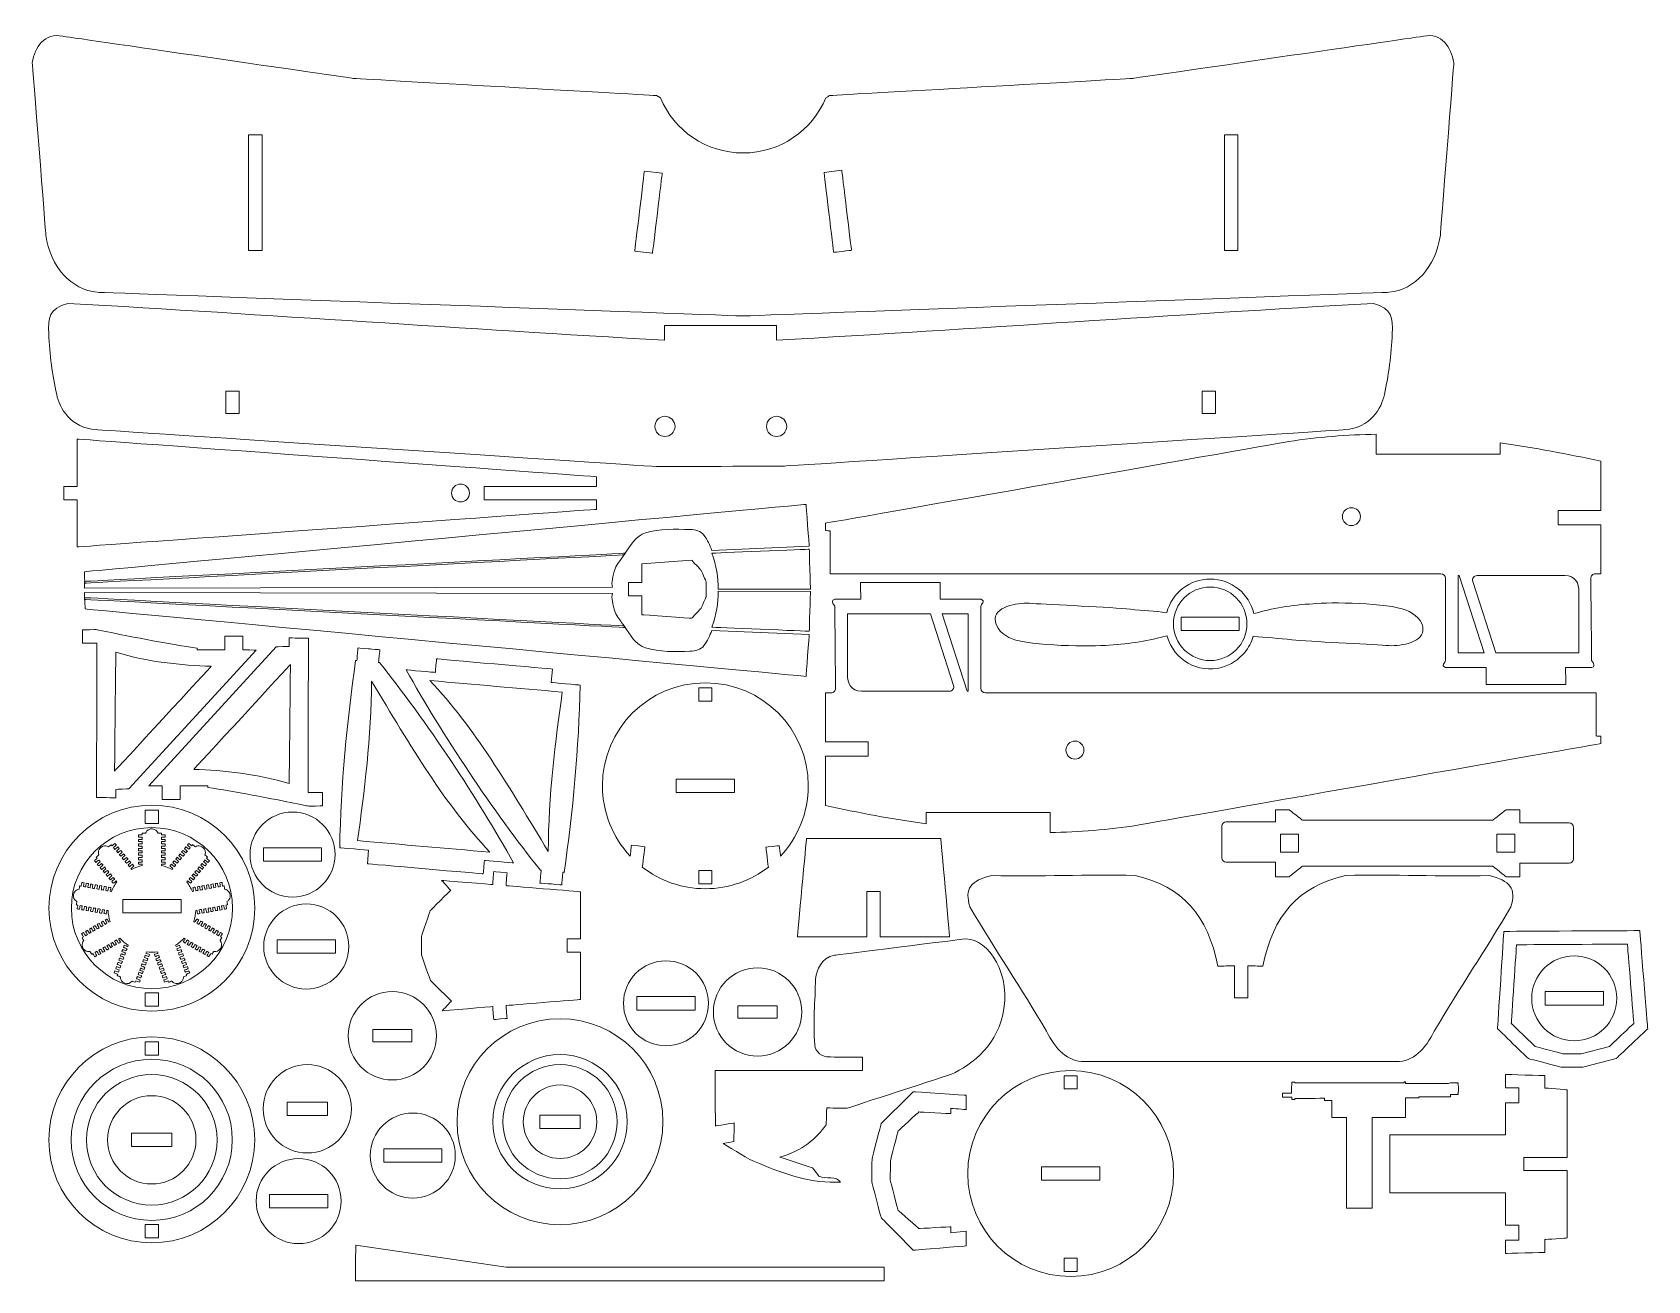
# Model space of a CAD drawing. Header units: centimetres. Extents: x -31.4 to 4.7, y -5.2 to 22.7.
import ezdxf

# ---------------------------------------------------------------- set-up
doc = ezdxf.new("R2010")
doc.units = ezdxf.units.CM
doc.header["$MEASUREMENT"] = 0
doc.layers.add('Layer 1', color=7, linetype='Continuous')

msp = doc.modelspace()

# ---------------------------------------------------------------- linework, layer by layer
at = {"layer": 'Layer 1', "color": 250, "lineweight": 9}
for points in [[(-26.53666, 17.80686), (-26.23668, 17.80686), (-26.23668, 20.3895), (-26.53666, 20.3895), (-26.53666, 17.80686)], [(-4.73299, 17.80686), (-4.43301, 17.80686), (-4.43301, 20.3895), (-4.73299, 20.3895), (-4.73299, 17.80686)], [(-5.70038, 9.3194), (-4.40038, 9.3194), (-4.40038, 9.61838), (-5.70038, 9.61838), (-5.70038, 9.3194)], [(-28.84507, 5.0077), (-28.55007, 5.0077), (-28.55007, 5.3027), (-28.84507, 5.3027), (-28.84507, 5.0077)], [(-3.48016, 4.36623), (-3.08016, 4.36623), (-3.08016, 4.76623), (-3.48016, 4.76623), (-3.48016, 4.36623)], [(1.35464, 4.36623), (1.75464, 4.36623), (1.75464, 4.76623), (1.35464, 4.76623), (1.35464, 4.36623)], [(-26.20489, 4.16397), (-24.90489, 4.16397), (-24.90489, 4.46295), (-26.20489, 4.46295), (-26.20489, 4.16397)], [(-25.89813, 2.11026), (-24.59813, 2.11026), (-24.59813, 2.40924), (-25.89813, 2.40924), (-25.89813, 2.11026)], [(-28.84507, 0.9289), (-28.55007, 0.9289), (-28.55007, 1.2239), (-28.84507, 1.2239), (-28.84507, 0.9289)], [(-17.86104, 0.84043), (-16.56104, 0.84043), (-16.56104, 1.13941), (-17.86104, 1.13941), (-17.86104, 0.84043)], [(-15.6024, 0.65921), (-14.7274, 0.65921), (-14.7274, 0.93419), (-15.6024, 0.93419), (-15.6024, 0.65921)], [(-23.76376, 0.12666), (-22.88876, 0.12666), (-22.88876, 0.40164), (-23.76376, 0.40164), (-23.76376, 0.12666)], [(-28.84848, -0.16812), (-28.55348, -0.16812), (-28.55348, 0.12688), (-28.84848, 0.12688), (-28.84848, -0.16812)], [(-8.31486, -0.92169), (-8.01986, -0.92169), (-8.01986, -0.62669), (-8.31486, -0.62669), (-8.31486, -0.92169)], [(-25.67591, -1.51678), (-24.77591, -1.51678), (-24.77591, -1.2178), (-25.67591, -1.2178), (-25.67591, -1.51678)], [(-20.02879, -1.80518), (-19.12879, -1.80518), (-19.12879, -1.5062), (-20.02879, -1.5062), (-20.02879, -1.80518)], [(-29.15098, -2.2095), (-28.25098, -2.2095), (-28.25098, -1.91052), (-29.15098, -1.91052), (-29.15098, -2.2095)], [(-8.81736, -2.96307), (-7.51736, -2.96307), (-7.51736, -2.66409), (-8.81736, -2.66409), (-8.81736, -2.96307)], [(-28.84848, -4.24692), (-28.55348, -4.24692), (-28.55348, -3.95192), (-28.84848, -3.95192), (-28.84848, -4.24692)], [(-8.31486, -5.00049), (-8.01986, -5.00049), (-8.01986, -4.70549), (-8.31486, -4.70549), (-8.31486, -5.00049)]]:
    msp.add_lwpolyline(points, close=True, dxfattribs=at)
for centre, major_axis in [((-21.80202, 12.39085), (0, 0.2)), ((-1.89512, 11.8624), (0, 0.2)), ((-5.05038, 9.46888), (0, 0.82088)), ((-8.0732, 6.64733), (0, 0.2)), ((-28.69757, 3.1158), (0, 2.3)), ((-25.55489, 4.31345), (0, 0.95)), ((-28.69757, 3.1158), (0, 1.8)), ((-25.24813, 2.25974), (0, 0.95)), ((-17.21104, 0.98991), (0, 0.95)), ((-15.1649, 0.79669), (0, 0.9867)), ((-23.32626, 0.26414), (0, 0.9867)), ((-19.57879, -1.6557), (0, 2.3)), ((-28.70098, -2.06002), (0, 2.3)), ((-28.70098, -2.06002), (0, 1.8)), ((-19.57879, -1.6557), (0, 1.5)), ((-28.70098, -2.06002), (0, 1.45873)), ((-25.22591, -1.3673), (0, 0.9867)), ((-19.57879, -1.6557), (0, 1.2765)), ((-8.16736, -2.81359), (0, 2.3)), ((-28.70098, -2.06002), (0, 0.9867)), ((-19.57879, -1.6557), (0, 0.82088))]:
    msp.add_ellipse(centre, major_axis=major_axis, ratio=1, dxfattribs=at)
for points, knots in [([(-17.3352, 21.21675), (-17.3352, 21.21675), (-17.4202, 21.26998), (-17.4202, 21.26998), (-17.4202, 21.26998), (-17.4202, 21.26998), (-24.20236, 21.6543), (-24.20236, 21.6543), (-24.20236, 21.6543), (-24.20236, 21.6543), (-30.69018, 22.59592), (-30.69018, 22.59592), (-30.69018, 22.59592), (-31.09953, 22.68324), (-31.30984, 22.35204), (-31.37018, 22.00308), (-31.37018, 22.00308), (-31.37018, 22.00308), (-31.06766, 18.15212), (-31.06766, 18.15212), (-31.06766, 18.15212), (-30.966, 17.43779), (-30.50173, 16.93322), (-29.9202, 16.87526), (-29.9202, 16.87526), (-29.9202, 16.87526), (-15.48789, 16.34652), (-15.48789, 16.34652), (-15.48789, 16.34652), (-15.48789, 16.34652), (-1.05558, 16.87526), (-1.05558, 16.87526), (-1.05558, 16.87526), (-0.47405, 16.93322), (-0.00978, 17.43779), (0.09188, 18.15212), (0.09188, 18.15212), (0.09188, 18.15212), (0.3944, 22.00308), (0.3944, 22.00308), (0.3944, 22.00308), (0.33406, 22.35204), (0.12375, 22.68324), (-0.2856, 22.59592), (-0.2856, 22.59592), (-0.2856, 22.59592), (-6.77342, 21.6543), (-6.77342, 21.6543), (-6.77342, 21.6543), (-6.77342, 21.6543), (-13.55558, 21.26998), (-13.55558, 21.26998), (-13.55558, 21.26998), (-13.55558, 21.26998), (-13.64058, 21.21675), (-13.64058, 21.21675), (-13.64058, 21.21675), (-13.94319, 20.49501), (-14.6564, 19.98788), (-15.48789, 19.98788), (-15.48789, 19.98788), (-16.31938, 19.98788), (-17.03259, 20.49501), (-17.3352, 21.21675)], [0, 0, 0, 0, 0.05882353, 0.05882353, 0.05882353, 0.05882354, 0.11764706, 0.11764706, 0.11764706, 0.11764707, 0.17647059, 0.17647059, 0.17647059, 0.1764706, 0.23529412, 0.23529412, 0.23529412, 0.23529413, 0.29411765, 0.29411765, 0.29411765, 0.29411766, 0.35294118, 0.35294118, 0.35294118, 0.35294119, 0.41176471, 0.41176471, 0.41176471, 0.41176472, 0.47058824, 0.47058824, 0.47058824, 0.47058825, 0.52941176, 0.52941176, 0.52941176, 0.52941177, 0.58823529, 0.58823529, 0.58823529, 0.5882353, 0.64705882, 0.64705882, 0.64705882, 0.64705883, 0.70588235, 0.70588235, 0.70588235, 0.70588236, 0.76470588, 0.76470588, 0.76470588, 0.76470589, 0.82352941, 0.82352941, 0.82352941, 0.82352942, 0.88235294, 0.88235294, 0.88235294, 0.88235295, 1, 1, 1, 1]), ([(-17.29585, 19.53491), (-17.29585, 19.53491), (-17.69295, 19.58296), (-17.69295, 19.58296), (-17.69295, 19.58296), (-17.69295, 19.58296), (-17.9092, 17.796), (-17.9092, 17.796), (-17.9092, 17.796), (-17.9092, 17.796), (-17.51209, 17.74795), (-17.51209, 17.74795), (-17.51209, 17.74795), (-17.51209, 17.74795), (-17.29585, 19.53491), (-17.29585, 19.53491)], [0, 0, 0, 0, 0.2, 0.2, 0.2, 0.20000001, 0.4, 0.4, 0.4, 0.40000001, 0.6, 0.6, 0.6, 0.60000001, 1, 1, 1, 1]), ([(-13.67993, 19.55276), (-13.67993, 19.55276), (-13.28283, 19.60082), (-13.28283, 19.60082), (-13.28283, 19.60082), (-13.28283, 19.60082), (-13.06658, 17.81385), (-13.06658, 17.81385), (-13.06658, 17.81385), (-13.06658, 17.81385), (-13.46368, 17.7658), (-13.46368, 17.7658), (-13.46368, 17.7658), (-13.46368, 17.7658), (-13.67993, 19.55276), (-13.67993, 19.55276)], [0, 0, 0, 0, 0.2, 0.2, 0.2, 0.20000001, 0.4, 0.4, 0.4, 0.40000001, 0.6, 0.6, 0.6, 0.60000001, 1, 1, 1, 1]), ([(-17.24194, 15.80311), (-21.71986, 16.06062), (-26.09831, 16.37184), (-30.57843, 16.62817), (-30.57843, 16.62817), (-30.99982, 16.49948), (-31.01962, 16.31241), (-31.00253, 15.94643), (-31.00253, 15.94643), (-30.97908, 15.47994), (-30.92456, 15.02589), (-30.82461, 14.58999), (-30.82461, 14.58999), (-30.7685, 14.29903), (-30.50658, 13.8364), (-29.94197, 13.80619), (-29.94197, 13.80619), (-29.94197, 13.80619), (-17.39602, 12.97996), (-17.39602, 12.97996), (-17.39602, 12.97996), (-17.39602, 12.97996), (-14.56412, 12.99279), (-14.56412, 12.99279), (-14.56412, 12.99279), (-14.56412, 12.99279), (-2.04192, 13.80619), (-2.04192, 13.80619), (-2.04192, 13.80619), (-1.47731, 13.8364), (-1.21539, 14.29903), (-1.15928, 14.58999), (-1.15928, 14.58999), (-1.05933, 15.02589), (-1.00481, 15.47994), (-0.98136, 15.94643), (-0.98136, 15.94643), (-0.96427, 16.31241), (-0.98407, 16.49948), (-1.40546, 16.62817), (-1.40546, 16.62817), (-5.88558, 16.37184), (-10.26402, 16.06062), (-14.74194, 15.8031), (-14.74194, 15.8031), (-14.74194, 15.8031), (-14.74194, 16.13676), (-14.74194, 16.13676), (-14.74194, 16.13676), (-14.74194, 16.13676), (-17.24194, 16.13676), (-17.24194, 16.13676), (-17.24194, 16.13676), (-17.24194, 16.13676), (-17.24194, 15.80311), (-17.24194, 15.80311)], [0, 0, 0, 0, 0.06666667, 0.06666667, 0.06666667, 0.06666668, 0.13333333, 0.13333333, 0.13333333, 0.13333334, 0.2, 0.2, 0.2, 0.20000001, 0.26666667, 0.26666667, 0.26666667, 0.26666668, 0.33333333, 0.33333333, 0.33333333, 0.33333334, 0.4, 0.4, 0.4, 0.40000001, 0.46666667, 0.46666667, 0.46666667, 0.46666668, 0.53333333, 0.53333333, 0.53333333, 0.53333334, 0.6, 0.6, 0.6, 0.60000001, 0.66666667, 0.66666667, 0.66666667, 0.66666668, 0.73333333, 0.73333333, 0.73333333, 0.73333334, 0.8, 0.8, 0.8, 0.80000001, 0.86666667, 0.86666667, 0.86666667, 0.86666668, 1, 1, 1, 1]), ([(-27.04615, 14.66391), (-27.04615, 14.66391), (-26.74615, 14.66391), (-26.74615, 14.66391), (-26.74615, 14.66391), (-26.74615, 14.66391), (-26.74615, 14.16391), (-26.74615, 14.16391), (-26.74615, 14.16391), (-26.74615, 14.16391), (-27.04615, 14.16391), (-27.04615, 14.16391), (-27.04615, 14.16391), (-27.04615, 14.16391), (-27.04615, 14.66391), (-27.04615, 14.66391)], [0, 0, 0, 0, 0.2, 0.2, 0.2, 0.20000001, 0.4, 0.4, 0.4, 0.40000001, 0.6, 0.6, 0.6, 0.60000001, 1, 1, 1, 1]), ([(-5.23134, 14.66391), (-5.23134, 14.66391), (-4.93134, 14.66391), (-4.93134, 14.66391), (-4.93134, 14.66391), (-4.93134, 14.66391), (-4.93134, 14.16391), (-4.93134, 14.16391), (-4.93134, 14.16391), (-4.93134, 14.16391), (-5.23134, 14.16391), (-5.23134, 14.16391), (-5.23134, 14.16391), (-5.23134, 14.16391), (-5.23134, 14.66391), (-5.23134, 14.66391)], [0, 0, 0, 0, 0.2, 0.2, 0.2, 0.20000001, 0.4, 0.4, 0.4, 0.40000001, 0.6, 0.6, 0.6, 0.60000001, 1, 1, 1, 1]), ([(-17.23411, 14.1038), (-17.10987, 14.1038), (-17.00911, 14.00304), (-17.00911, 13.8788), (-17.00911, 13.8788), (-17.00911, 13.75456), (-17.10987, 13.6538), (-17.23411, 13.6538), (-17.23411, 13.6538), (-17.35835, 13.6538), (-17.45911, 13.75456), (-17.45911, 13.8788), (-17.45911, 13.8788), (-17.45911, 14.00304), (-17.35835, 14.1038), (-17.23411, 14.1038)], [0, 0, 0, 0, 0.2, 0.2, 0.2, 0.20000001, 0.4, 0.4, 0.4, 0.40000001, 0.6, 0.6, 0.6, 0.60000001, 1, 1, 1, 1]), ([(-14.73911, 14.1038), (-14.61487, 14.1038), (-14.51411, 14.00304), (-14.51411, 13.8788), (-14.51411, 13.8788), (-14.51411, 13.75456), (-14.61487, 13.6538), (-14.73911, 13.6538), (-14.73911, 13.6538), (-14.86335, 13.6538), (-14.96411, 13.75456), (-14.96411, 13.8788), (-14.96411, 13.8788), (-14.96411, 14.00304), (-14.86335, 14.1038), (-14.73911, 14.1038)], [0, 0, 0, 0, 0.2, 0.2, 0.2, 0.20000001, 0.4, 0.4, 0.4, 0.40000001, 0.6, 0.6, 0.6, 0.60000001, 1, 1, 1, 1]), ([(-30.36614, 11.18585), (-30.36614, 11.18585), (-30.36614, 12.24185), (-30.36614, 12.24185), (-30.36614, 12.24185), (-30.36614, 12.24185), (-30.6643, 12.24185), (-30.6643, 12.24185), (-30.6643, 12.24185), (-30.6643, 12.24185), (-30.6643, 12.53985), (-30.6643, 12.53985), (-30.6643, 12.53985), (-30.6643, 12.53985), (-30.36614, 12.53985), (-30.36614, 12.53985), (-30.36614, 12.53985), (-30.36614, 12.53985), (-30.36614, 13.59585), (-30.36614, 13.59585), (-30.36614, 13.59585), (-30.36614, 13.59585), (-18.76614, 12.75585), (-18.76614, 12.75585), (-18.76614, 12.75585), (-18.76614, 12.75585), (-18.76614, 12.5399), (-18.76614, 12.5399), (-18.76614, 12.5399), (-18.76614, 12.5399), (-21.27553, 12.5399), (-21.27553, 12.5399), (-21.27553, 12.5399), (-21.27553, 12.5399), (-21.27553, 12.2418), (-21.27553, 12.2418), (-21.27553, 12.2418), (-21.27553, 12.2418), (-18.76614, 12.2418), (-18.76614, 12.2418), (-18.76614, 12.2418), (-18.76614, 12.2418), (-18.76614, 12.02585), (-18.76614, 12.02585), (-18.76614, 12.02585), (-18.76614, 12.02585), (-30.36614, 11.18585), (-30.36614, 11.18585)], [0, 0, 0, 0, 0.07692308, 0.07692308, 0.07692308, 0.07692309, 0.15384615, 0.15384615, 0.15384615, 0.15384616, 0.23076923, 0.23076923, 0.23076923, 0.23076924, 0.30769231, 0.30769231, 0.30769231, 0.30769232, 0.38461538, 0.38461538, 0.38461538, 0.38461539, 0.46153846, 0.46153846, 0.46153846, 0.46153847, 0.53846154, 0.53846154, 0.53846154, 0.53846155, 0.61538462, 0.61538462, 0.61538462, 0.61538463, 0.69230769, 0.69230769, 0.69230769, 0.6923077, 0.76923077, 0.76923077, 0.76923077, 0.76923078, 0.84615385, 0.84615385, 0.84615385, 0.84615386, 1, 1, 1, 1]), ([(-13.54486, 10.5832), (-13.54486, 10.5832), (-13.54486, 11.54716), (-13.54486, 11.54716), (-13.54486, 11.54716), (-13.54486, 11.54716), (-13.64488, 11.5506), (-13.64488, 11.5506), (-13.64488, 11.5506), (-13.64488, 11.5506), (-13.6478, 11.71578), (-13.6478, 11.71578), (-13.6478, 11.71578), (-13.6478, 11.71578), (-3.30087, 13.5397), (-3.30087, 13.5397), (-3.30087, 13.5397), (-2.63461, 13.64365), (-1.98228, 13.69367), (-1.34257, 13.70253), (-1.34257, 13.70253), (-1.34257, 13.70253), (-1.34257, 13.25906), (-1.34257, 13.25906), (-1.34257, 13.25906), (-1.34257, 13.25906), (1.42927, 13.25906), (1.42927, 13.25906), (1.42927, 13.25906), (1.42927, 13.25906), (1.42927, 13.5108), (1.42927, 13.5108), (1.42927, 13.5108), (2.19583, 13.40243), (2.94509, 13.25827), (3.67948, 13.10405), (3.67948, 13.10405), (3.67948, 13.10405), (3.67948, 12.09395), (3.67948, 12.09395), (3.67948, 12.09395), (3.67948, 12.09395), (3.67948, 11.99657), (3.67948, 11.99657), (3.67948, 11.99657), (3.67948, 11.99657), (2.72659, 11.99657), (2.72659, 11.99657), (2.72659, 11.99657), (2.72659, 11.99657), (2.72659, 11.68157), (2.72659, 11.68157), (2.72659, 11.68157), (2.72659, 11.68157), (3.67948, 11.68157), (3.67948, 11.68157), (3.67948, 11.68157), (3.67948, 11.68157), (3.67948, 10.5832), (3.67948, 10.5832), (3.67948, 10.5832), (3.67948, 10.5832), (3.67948, 10.5832), (3.67948, 10.5832), (3.67948, 10.5832), (3.67948, 10.5832), (3.55355, 10.5832), (3.55355, 10.5832), (3.55355, 10.5832), (3.52584, 10.5832), (3.50199, 10.57326), (3.48249, 10.55357), (3.48249, 10.55357), (3.46299, 10.53388), (3.45329, 10.50993), (3.45355, 10.48222), (3.45355, 10.48222), (3.45355, 10.48222), (3.47134, 8.65001), (3.47134, 8.65001), (3.47134, 8.65001), (3.54121, 8.55798), (3.54181, 8.50561), (3.47318, 8.49288), (3.47318, 8.49288), (3.47318, 8.49288), (2.89065, 8.49288), (2.89065, 8.49288), (2.89065, 8.49288), (2.89065, 8.49288), (2.89474, 8.11621), (2.89474, 8.11621), (2.89474, 8.11621), (2.89474, 8.11621), (1.11639, 8.11621), (1.11639, 8.11621), (1.11639, 8.11621), (1.11639, 8.11621), (1.11913, 8.49288), (1.11913, 8.49288), (1.11913, 8.49288), (1.11913, 8.49288), (0.20454, 8.49288), (0.20454, 8.49288), (0.20454, 8.49288), (0.09303, 8.54282), (0.20454, 8.59397), (0.20454, 8.65001), (0.20454, 8.65001), (0.20454, 8.65001), (0.20454, 10.4832), (0.20454, 10.4832), (0.20454, 10.4832), (0.20454, 10.53827), (0.15962, 10.5832), (0.10454, 10.5832), (0.10454, 10.5832), (0.10454, 10.5832), (-13.54486, 10.5832), (-13.54486, 10.5832)], [0, 0, 0, 0, 0.03225806, 0.03225806, 0.03225806, 0.03225807, 0.06451613, 0.06451613, 0.06451613, 0.06451614, 0.09677419, 0.09677419, 0.09677419, 0.0967742, 0.12903226, 0.12903226, 0.12903226, 0.12903227, 0.16129032, 0.16129032, 0.16129032, 0.16129033, 0.19354839, 0.19354839, 0.19354839, 0.1935484, 0.22580645, 0.22580645, 0.22580645, 0.22580646, 0.25806452, 0.25806452, 0.25806452, 0.25806453, 0.29032258, 0.29032258, 0.29032258, 0.29032259, 0.32258065, 0.32258065, 0.32258065, 0.32258066, 0.35483871, 0.35483871, 0.35483871, 0.35483872, 0.38709677, 0.38709677, 0.38709677, 0.38709678, 0.41935484, 0.41935484, 0.41935484, 0.41935485, 0.4516129, 0.4516129, 0.4516129, 0.45161291, 0.48387097, 0.48387097, 0.48387097, 0.48387098, 0.51612903, 0.51612903, 0.51612903, 0.51612904, 0.5483871, 0.5483871, 0.5483871, 0.54838711, 0.58064516, 0.58064516, 0.58064516, 0.58064517, 0.61290323, 0.61290323, 0.61290323, 0.61290324, 0.64516129, 0.64516129, 0.64516129, 0.6451613, 0.67741935, 0.67741935, 0.67741935, 0.67741936, 0.70967742, 0.70967742, 0.70967742, 0.70967743, 0.74193548, 0.74193548, 0.74193548, 0.74193549, 0.77419355, 0.77419355, 0.77419355, 0.77419356, 0.80645161, 0.80645161, 0.80645161, 0.80645162, 0.83870968, 0.83870968, 0.83870968, 0.83870969, 0.87096774, 0.87096774, 0.87096774, 0.87096775, 0.90322581, 0.90322581, 0.90322581, 0.90322582, 0.93548387, 0.93548387, 0.93548387, 0.93548388, 1, 1, 1, 1]), ([(-14.01163, 11.19957), (-14.01163, 11.19957), (-16.18631, 11.10938), (-16.18631, 11.10938), (-16.18631, 11.10938), (-16.22945, 11.22585), (-16.28673, 11.3405), (-16.36278, 11.44992), (-16.36278, 11.44992), (-16.42596, 11.54084), (-16.55997, 11.57093), (-16.67062, 11.57498), (-16.67062, 11.57498), (-17.00486, 11.58722), (-17.35118, 11.59553), (-17.6711, 11.49802), (-17.6711, 11.49802), (-17.87927, 11.43457), (-18.00698, 11.22265), (-18.14739, 11.00971), (-18.14739, 11.00971), (-18.14739, 11.00971), (-30.19697, 10.37701), (-30.19697, 10.37701), (-30.19697, 10.37701), (-30.19697, 10.37701), (-30.2053, 10.63149), (-30.2053, 10.63149), (-30.2053, 10.63149), (-30.2053, 10.63149), (-14.08213, 12.13692), (-14.08213, 12.13692), (-14.08213, 12.13692), (-14.08213, 12.13692), (-14.01163, 11.19957), (-14.01163, 11.19957)], [0, 0, 0, 0, 0.1, 0.1, 0.1, 0.10000001, 0.2, 0.2, 0.2, 0.20000001, 0.3, 0.3, 0.3, 0.30000001, 0.4, 0.4, 0.4, 0.40000001, 0.5, 0.5, 0.5, 0.50000001, 0.6, 0.6, 0.6, 0.60000001, 0.7, 0.7, 0.7, 0.70000001, 0.8, 0.8, 0.8, 0.80000001, 1, 1, 1, 1]), ([(-18.40903, 10.28487), (-18.40903, 10.28487), (-30.20074, 10.26161), (-30.20074, 10.26161), (-30.20074, 10.26161), (-30.20074, 10.26161), (-30.20152, 10.4163), (-30.20152, 10.4163), (-30.20152, 10.4163), (-30.20152, 10.4163), (-18.12391, 11.04542), (-18.12391, 11.04542), (-18.12391, 11.04542), (-18.14271, 11.01676), (-18.16168, 10.98792), (-18.18096, 10.9593), (-18.18096, 10.9593), (-18.23289, 10.88224), (-18.30606, 10.81832), (-18.3445, 10.69956), (-18.3445, 10.69956), (-18.40431, 10.53208), (-18.43621, 10.37857), (-18.40903, 10.28487)], [0, 0, 0, 0, 0.14285714, 0.14285714, 0.14285714, 0.14285715, 0.28571429, 0.28571429, 0.28571429, 0.2857143, 0.42857143, 0.42857143, 0.42857143, 0.42857144, 0.57142857, 0.57142857, 0.57142857, 0.57142858, 0.71428571, 0.71428571, 0.71428571, 0.71428572, 1, 1, 1, 1]), ([(-17.75363, 10.81032), (-17.75363, 10.81032), (-16.63739, 10.88923), (-16.63739, 10.88923), (-16.63739, 10.88923), (-16.63739, 10.88923), (-16.4275, 10.66795), (-16.4275, 10.66795), (-16.4275, 10.66795), (-16.4275, 10.66795), (-16.31218, 10.40742), (-16.31218, 10.40742), (-16.31218, 10.40742), (-16.31218, 10.29829), (-16.31218, 10.18546), (-16.31218, 10.07434), (-16.31218, 10.07434), (-16.31218, 10.07434), (-16.4275, 9.81381), (-16.4275, 9.81381), (-16.4275, 9.81381), (-16.4275, 9.81381), (-16.63739, 9.59253), (-16.63739, 9.59253), (-16.63739, 9.59253), (-16.63739, 9.59253), (-17.75363, 9.67144), (-17.75363, 9.67144), (-17.75363, 9.67144), (-17.75363, 9.67144), (-17.75363, 10.09088), (-17.75363, 10.09088), (-17.75363, 10.09088), (-17.75363, 10.09088), (-18.04613, 10.09088), (-18.04613, 10.09088), (-18.04613, 10.09088), (-18.04613, 10.09088), (-18.04613, 10.39088), (-18.04613, 10.39088), (-18.04613, 10.39088), (-18.04613, 10.39088), (-17.75363, 10.39088), (-17.75363, 10.39088), (-17.75363, 10.39088), (-17.75363, 10.39088), (-17.75363, 10.81032), (-17.75363, 10.81032)], [0, 0, 0, 0, 0.07692308, 0.07692308, 0.07692308, 0.07692309, 0.15384615, 0.15384615, 0.15384615, 0.15384616, 0.23076923, 0.23076923, 0.23076923, 0.23076924, 0.30769231, 0.30769231, 0.30769231, 0.30769232, 0.38461538, 0.38461538, 0.38461538, 0.38461539, 0.46153846, 0.46153846, 0.46153846, 0.46153847, 0.53846154, 0.53846154, 0.53846154, 0.53846155, 0.61538462, 0.61538462, 0.61538462, 0.61538463, 0.69230769, 0.69230769, 0.69230769, 0.6923077, 0.76923077, 0.76923077, 0.76923077, 0.76923078, 0.84615385, 0.84615385, 0.84615385, 0.84615386, 1, 1, 1, 1]), ([(-13.98382, 10.24608), (-13.98382, 10.24608), (-16.04467, 10.24291), (-16.04467, 10.24291), (-16.04467, 10.24291), (-16.05031, 10.50596), (-16.07431, 10.75759), (-16.18826, 11.04602), (-16.18826, 11.04602), (-16.18826, 11.04602), (-14.00843, 11.13576), (-14.00843, 11.13576), (-14.00843, 11.13576), (-14.00843, 11.13576), (-13.98382, 10.24608), (-13.98382, 10.24608)], [0, 0, 0, 0, 0.2, 0.2, 0.2, 0.20000001, 0.4, 0.4, 0.4, 0.40000001, 0.6, 0.6, 0.6, 0.60000001, 1, 1, 1, 1]), ([(-4.07633, 9.69602), (-3.67409, 9.81178), (-3.23832, 9.89165), (-2.75047, 9.91576), (-2.75047, 9.91576), (-2.36981, 9.95576), (-1.0822, 9.93872), (-0.67255, 9.77411), (-0.67255, 9.77411), (-0.48791, 9.69992), (-0.27827, 9.53689), (-0.29579, 9.32275), (-0.29579, 9.32275), (-0.30775, 9.17651), (-0.44299, 9.08548), (-0.62431, 9.03211), (-0.62431, 9.03211), (-0.79949, 8.99085), (-0.95764, 8.9652), (-1.12387, 8.98604), (-1.12387, 8.98604), (-1.5277, 9.01067), (-2.81777, 9.07006), (-3.2236, 9.11394), (-3.2236, 9.11394), (-3.51433, 9.14537), (-3.79963, 9.15953), (-4.08906, 9.19279), (-4.08906, 9.19279), (-4.12756, 9.05855), (-4.19342, 8.93587), (-4.28021, 8.83116), (-4.28021, 8.83116), (-4.40772, 8.67259), (-4.58487, 8.5516), (-4.79643, 8.49492), (-4.79643, 8.49492), (-5.32139, 8.35424), (-5.86099, 8.66189), (-6.00879, 9.18299), (-6.00879, 9.18299), (-6.01077, 9.18963), (-6.01268, 9.1963), (-6.01453, 9.203), (-6.01453, 9.203), (-6.40752, 9.09237), (-6.83269, 9.01614), (-7.30713, 8.99268), (-7.30713, 8.99268), (-7.68779, 8.95269), (-9.06822, 8.96971), (-9.47787, 9.13433), (-9.47787, 9.13433), (-9.6625, 9.20852), (-9.87213, 9.37155), (-9.85462, 9.5857), (-9.85462, 9.5857), (-9.84266, 9.73193), (-9.70741, 9.82297), (-9.52608, 9.87634), (-9.52608, 9.87634), (-9.35092, 9.91759), (-9.19277, 9.94324), (-9.02655, 9.9224), (-9.02655, 9.9224), (-8.62271, 9.89777), (-7.23981, 9.8384), (-6.834, 9.79451), (-6.834, 9.79451), (-6.55992, 9.76489), (-6.29064, 9.75062), (-6.01821, 9.72124), (-6.01821, 9.72124), (-5.90636, 10.1513), (-5.5154, 10.46888), (-5.05038, 10.46888), (-5.05038, 10.46888), (-4.57631, 10.46888), (-4.1792, 10.13883), (-4.07633, 9.69602)], [0, 0, 0, 0, 0.04761905, 0.04761905, 0.04761905, 0.04761906, 0.0952381, 0.0952381, 0.0952381, 0.09523811, 0.14285714, 0.14285714, 0.14285714, 0.14285715, 0.19047619, 0.19047619, 0.19047619, 0.1904762, 0.23809524, 0.23809524, 0.23809524, 0.23809525, 0.28571429, 0.28571429, 0.28571429, 0.2857143, 0.33333333, 0.33333333, 0.33333333, 0.33333334, 0.38095238, 0.38095238, 0.38095238, 0.38095239, 0.42857143, 0.42857143, 0.42857143, 0.42857144, 0.47619048, 0.47619048, 0.47619048, 0.47619049, 0.52380952, 0.52380952, 0.52380952, 0.52380953, 0.57142857, 0.57142857, 0.57142857, 0.57142858, 0.61904762, 0.61904762, 0.61904762, 0.61904763, 0.66666667, 0.66666667, 0.66666667, 0.66666668, 0.71428571, 0.71428571, 0.71428571, 0.71428572, 0.76190476, 0.76190476, 0.76190476, 0.76190477, 0.80952381, 0.80952381, 0.80952381, 0.80952382, 0.85714286, 0.85714286, 0.85714286, 0.85714287, 0.9047619, 0.9047619, 0.9047619, 0.90476191, 1, 1, 1, 1]), ([(1.07348, 8.81753), (1.07348, 8.81753), (0.51167, 10.54667), (0.51167, 10.54667), (0.51167, 10.54667), (0.51167, 10.54667), (0.48977, 10.54667), (0.48977, 10.54667), (0.48977, 10.54667), (0.48977, 10.54667), (0.48977, 8.81753), (0.48977, 8.81753), (0.48977, 8.81753), (0.48977, 8.81753), (1.07348, 8.81753), (1.07348, 8.81753)], [0, 0, 0, 0, 0.2, 0.2, 0.2, 0.20000001, 0.4, 0.4, 0.4, 0.40000001, 0.6, 0.6, 0.6, 0.60000001, 1, 1, 1, 1]), ([(0.81589, 10.41577), (0.81589, 10.41577), (1.33517, 8.81753), (1.33517, 8.81753), (1.33517, 8.81753), (1.33517, 8.81753), (3.18599, 8.81753), (3.18599, 8.81753), (3.18599, 8.81753), (3.18599, 8.81753), (3.18599, 10.15794), (3.18599, 10.15794), (3.18599, 10.15794), (3.19744, 10.38773), (3.10413, 10.54204), (2.87583, 10.54667), (2.87583, 10.54667), (2.87583, 10.54667), (0.91099, 10.54667), (0.91099, 10.54667), (0.91099, 10.54667), (0.87794, 10.54667), (0.84951, 10.53219), (0.83009, 10.50545), (0.83009, 10.50545), (0.81066, 10.47872), (0.80568, 10.4472), (0.81589, 10.41577)], [0, 0, 0, 0, 0.125, 0.125, 0.125, 0.12500001, 0.25, 0.25, 0.25, 0.25000001, 0.375, 0.375, 0.375, 0.37500001, 0.5, 0.5, 0.5, 0.50000001, 0.625, 0.625, 0.625, 0.62500001, 0.75, 0.75, 0.75, 0.75000001, 1, 1, 1, 1]), ([(-18.40904, 10.14608), (-18.40904, 10.14608), (-30.20074, 10.16934), (-30.20074, 10.16934), (-30.20074, 10.16934), (-30.20074, 10.16934), (-30.20152, 10.01464), (-30.20152, 10.01464), (-30.20152, 10.01464), (-30.20152, 10.01464), (-18.12391, 9.38553), (-18.12391, 9.38553), (-18.12391, 9.38553), (-18.14271, 9.41419), (-18.16168, 9.44303), (-18.18096, 9.47165), (-18.18096, 9.47165), (-18.23289, 9.54871), (-18.30606, 9.61263), (-18.3445, 9.73139), (-18.3445, 9.73139), (-18.4043, 9.89887), (-18.43621, 10.05237), (-18.40904, 10.14608)], [0, 0, 0, 0, 0.14285714, 0.14285714, 0.14285714, 0.14285715, 0.28571429, 0.28571429, 0.28571429, 0.2857143, 0.42857143, 0.42857143, 0.42857143, 0.42857144, 0.57142857, 0.57142857, 0.57142857, 0.57142858, 0.71428571, 0.71428571, 0.71428571, 0.71428572, 1, 1, 1, 1]), ([(-13.98382, 10.19159), (-13.98382, 10.19159), (-16.04467, 10.19476), (-16.04467, 10.19476), (-16.04467, 10.19476), (-16.05031, 9.93171), (-16.07431, 9.68008), (-16.18826, 9.39165), (-16.18826, 9.39165), (-16.18826, 9.39165), (-14.00843, 9.30191), (-14.00843, 9.30191), (-14.00843, 9.30191), (-14.00843, 9.30191), (-13.98382, 10.19159), (-13.98382, 10.19159)], [0, 0, 0, 0, 0.2, 0.2, 0.2, 0.20000001, 0.4, 0.4, 0.4, 0.40000001, 0.6, 0.6, 0.6, 0.60000001, 1, 1, 1, 1]), ([(3.57654, 7.92653), (3.57654, 7.92653), (3.57654, 6.96257), (3.57654, 6.96257), (3.57654, 6.96257), (3.57654, 6.96257), (3.67656, 6.95913), (3.67656, 6.95913), (3.67656, 6.95913), (3.67656, 6.95913), (3.67948, 6.79395), (3.67948, 6.79395), (3.67948, 6.79395), (3.67948, 6.79395), (-6.66745, 4.97003), (-6.66745, 4.97003), (-6.66745, 4.97003), (-7.33371, 4.86608), (-7.98604, 4.81606), (-8.62575, 4.8072), (-8.62575, 4.8072), (-8.62575, 4.8072), (-8.62575, 5.25067), (-8.62575, 5.25067), (-8.62575, 5.25067), (-8.62575, 5.25067), (-11.39759, 5.25067), (-11.39759, 5.25067), (-11.39759, 5.25067), (-11.39759, 5.25067), (-11.39759, 4.99893), (-11.39759, 4.99893), (-11.39759, 4.99893), (-12.16415, 5.1073), (-12.91341, 5.25146), (-13.6478, 5.40568), (-13.6478, 5.40568), (-13.6478, 5.40568), (-13.6478, 6.41578), (-13.6478, 6.41578), (-13.6478, 6.41578), (-13.6478, 6.41578), (-13.6478, 6.51316), (-13.6478, 6.51316), (-13.6478, 6.51316), (-13.6478, 6.51316), (-12.69491, 6.51316), (-12.69491, 6.51316), (-12.69491, 6.51316), (-12.69491, 6.51316), (-12.69491, 6.82816), (-12.69491, 6.82816), (-12.69491, 6.82816), (-12.69491, 6.82816), (-13.6478, 6.82816), (-13.6478, 6.82816), (-13.6478, 6.82816), (-13.6478, 6.82816), (-13.6478, 7.92653), (-13.6478, 7.92653), (-13.6478, 7.92653), (-13.6478, 7.92653), (-13.6478, 7.92653), (-13.6478, 7.92653), (-13.6478, 7.92653), (-13.6478, 7.92653), (-13.52187, 7.92653), (-13.52187, 7.92653), (-13.52187, 7.92653), (-13.49416, 7.92653), (-13.47031, 7.93647), (-13.45081, 7.95616), (-13.45081, 7.95616), (-13.43131, 7.97585), (-13.42161, 7.9998), (-13.42187, 8.02751), (-13.42187, 8.02751), (-13.42187, 8.02751), (-13.43966, 9.85972), (-13.43966, 9.85972), (-13.43966, 9.85972), (-13.50953, 9.95175), (-13.51013, 10.00412), (-13.4415, 10.01685), (-13.4415, 10.01685), (-13.4415, 10.01685), (-12.85897, 10.01685), (-12.85897, 10.01685), (-12.85897, 10.01685), (-12.85897, 10.01685), (-12.86306, 10.39352), (-12.86306, 10.39352), (-12.86306, 10.39352), (-12.86306, 10.39352), (-11.08471, 10.39352), (-11.08471, 10.39352), (-11.08471, 10.39352), (-11.08471, 10.39352), (-11.08745, 10.01685), (-11.08745, 10.01685), (-11.08745, 10.01685), (-11.08745, 10.01685), (-10.17286, 10.01685), (-10.17286, 10.01685), (-10.17286, 10.01685), (-10.06135, 9.96691), (-10.17286, 9.91576), (-10.17286, 9.85972), (-10.17286, 9.85972), (-10.17286, 9.85972), (-10.17286, 8.02653), (-10.17286, 8.02653), (-10.17286, 8.02653), (-10.17286, 7.97146), (-10.12794, 7.92653), (-10.07286, 7.92653), (-10.07286, 7.92653), (-10.07286, 7.92653), (3.57654, 7.92653), (3.57654, 7.92653)], [0, 0, 0, 0, 0.03225806, 0.03225806, 0.03225806, 0.03225807, 0.06451613, 0.06451613, 0.06451613, 0.06451614, 0.09677419, 0.09677419, 0.09677419, 0.0967742, 0.12903226, 0.12903226, 0.12903226, 0.12903227, 0.16129032, 0.16129032, 0.16129032, 0.16129033, 0.19354839, 0.19354839, 0.19354839, 0.1935484, 0.22580645, 0.22580645, 0.22580645, 0.22580646, 0.25806452, 0.25806452, 0.25806452, 0.25806453, 0.29032258, 0.29032258, 0.29032258, 0.29032259, 0.32258065, 0.32258065, 0.32258065, 0.32258066, 0.35483871, 0.35483871, 0.35483871, 0.35483872, 0.38709677, 0.38709677, 0.38709677, 0.38709678, 0.41935484, 0.41935484, 0.41935484, 0.41935485, 0.4516129, 0.4516129, 0.4516129, 0.45161291, 0.48387097, 0.48387097, 0.48387097, 0.48387098, 0.51612903, 0.51612903, 0.51612903, 0.51612904, 0.5483871, 0.5483871, 0.5483871, 0.54838711, 0.58064516, 0.58064516, 0.58064516, 0.58064517, 0.61290323, 0.61290323, 0.61290323, 0.61290324, 0.64516129, 0.64516129, 0.64516129, 0.6451613, 0.67741935, 0.67741935, 0.67741935, 0.67741936, 0.70967742, 0.70967742, 0.70967742, 0.70967743, 0.74193548, 0.74193548, 0.74193548, 0.74193549, 0.77419355, 0.77419355, 0.77419355, 0.77419356, 0.80645161, 0.80645161, 0.80645161, 0.80645162, 0.83870968, 0.83870968, 0.83870968, 0.83870969, 0.87096774, 0.87096774, 0.87096774, 0.87096775, 0.90322581, 0.90322581, 0.90322581, 0.90322582, 0.93548387, 0.93548387, 0.93548387, 0.93548388, 1, 1, 1, 1]), ([(-14.01164, 9.23139), (-14.01164, 9.23139), (-16.18631, 9.32158), (-16.18631, 9.32158), (-16.18631, 9.32158), (-16.22945, 9.20511), (-16.28671, 9.09047), (-16.36278, 8.98103), (-16.36278, 8.98103), (-16.42598, 8.89009), (-16.55997, 8.86002), (-16.67062, 8.85597), (-16.67062, 8.85597), (-17.00486, 8.84373), (-17.35118, 8.83542), (-17.6711, 8.93293), (-17.6711, 8.93293), (-17.87927, 8.99638), (-18.00697, 9.2083), (-18.14739, 9.42124), (-18.14739, 9.42124), (-18.14739, 9.42124), (-30.19697, 10.05394), (-30.19697, 10.05394), (-30.19697, 10.05394), (-30.19697, 10.05394), (-30.1897, 9.79947), (-30.1897, 9.79947), (-30.1897, 9.79947), (-30.1897, 9.79947), (-14.08212, 8.29403), (-14.08212, 8.29403), (-14.08212, 8.29403), (-14.08212, 8.29403), (-14.01164, 9.23139), (-14.01164, 9.23139)], [0, 0, 0, 0, 0.1, 0.1, 0.1, 0.10000001, 0.2, 0.2, 0.2, 0.20000001, 0.3, 0.3, 0.3, 0.30000001, 0.4, 0.4, 0.4, 0.40000001, 0.5, 0.5, 0.5, 0.50000001, 0.6, 0.6, 0.6, 0.60000001, 0.7, 0.7, 0.7, 0.70000001, 0.8, 0.8, 0.8, 0.80000001, 1, 1, 1, 1]), ([(-10.78421, 8.09396), (-10.78421, 8.09396), (-11.30349, 9.6922), (-11.30349, 9.6922), (-11.30349, 9.6922), (-11.30349, 9.6922), (-13.15431, 9.6922), (-13.15431, 9.6922), (-13.15431, 9.6922), (-13.15431, 9.6922), (-13.15431, 8.35179), (-13.15431, 8.35179), (-13.15431, 8.35179), (-13.16576, 8.122), (-13.07245, 7.96769), (-12.84415, 7.96306), (-12.84415, 7.96306), (-12.84415, 7.96306), (-10.87931, 7.96306), (-10.87931, 7.96306), (-10.87931, 7.96306), (-10.84626, 7.96306), (-10.81783, 7.97754), (-10.79841, 8.00428), (-10.79841, 8.00428), (-10.77898, 8.03101), (-10.774, 8.06253), (-10.78421, 8.09396)], [0, 0, 0, 0, 0.125, 0.125, 0.125, 0.12500001, 0.25, 0.25, 0.25, 0.25000001, 0.375, 0.375, 0.375, 0.37500001, 0.5, 0.5, 0.5, 0.50000001, 0.625, 0.625, 0.625, 0.62500001, 0.75, 0.75, 0.75, 0.75000001, 1, 1, 1, 1]), ([(-11.0418, 9.6922), (-11.0418, 9.6922), (-10.47999, 7.96306), (-10.47999, 7.96306), (-10.47999, 7.96306), (-10.47999, 7.96306), (-10.45809, 7.96306), (-10.45809, 7.96306), (-10.45809, 7.96306), (-10.45809, 7.96306), (-10.45809, 9.6922), (-10.45809, 9.6922), (-10.45809, 9.6922), (-10.45809, 9.6922), (-11.0418, 9.6922), (-11.0418, 9.6922)], [0, 0, 0, 0, 0.2, 0.2, 0.2, 0.20000001, 0.4, 0.4, 0.4, 0.40000001, 0.6, 0.6, 0.6, 0.60000001, 1, 1, 1, 1]), ([(-26.37154, 8.88319), (-26.37154, 8.88319), (-29.21684, 5.7842), (-29.21684, 5.7842), (-29.21684, 5.7842), (-29.21684, 5.7842), (-29.5048, 5.7695), (-29.5048, 5.7695), (-29.5048, 5.7695), (-29.5048, 5.7695), (-29.5048, 5.58188), (-29.5048, 5.58188), (-29.5048, 5.58188), (-29.5048, 5.58188), (-29.93376, 5.58818), (-29.93376, 5.58818), (-29.93376, 5.58818), (-29.93376, 5.58818), (-29.92868, 9.0359), (-29.92868, 9.0359), (-29.92868, 9.0359), (-29.92868, 9.0359), (-30.24708, 9.0359), (-30.24708, 9.0359), (-30.24708, 9.0359), (-30.24708, 9.0359), (-30.24708, 9.3359), (-30.24708, 9.3359), (-30.24708, 9.3359), (-30.24708, 9.3359), (-29.93977, 9.33838), (-29.93977, 9.33838), (-29.93977, 9.33838), (-29.93977, 9.33838), (-29.88932, 9.33014), (-29.88932, 9.33014), (-29.88932, 9.33014), (-29.01717, 9.1478), (-28.27249, 9.01158), (-27.68788, 8.9243), (-27.68788, 8.9243), (-27.68788, 8.9243), (-27.68641, 8.885), (-27.68641, 8.885), (-27.68641, 8.885), (-27.68641, 8.885), (-27.06831, 8.88429), (-27.06831, 8.88429), (-27.06831, 8.88429), (-27.06831, 8.88429), (-27.06831, 9.19168), (-27.06831, 9.19168), (-27.06831, 9.19168), (-27.06831, 9.19168), (-26.66831, 9.19168), (-26.66831, 9.19168), (-26.66831, 9.19168), (-26.66831, 9.19168), (-26.66831, 8.88387), (-26.66831, 8.88387), (-26.66831, 8.88387), (-26.66831, 8.88387), (-26.37154, 8.88319), (-26.37154, 8.88319)], [0, 0, 0, 0, 0.05882353, 0.05882353, 0.05882353, 0.05882354, 0.11764706, 0.11764706, 0.11764706, 0.11764707, 0.17647059, 0.17647059, 0.17647059, 0.1764706, 0.23529412, 0.23529412, 0.23529412, 0.23529413, 0.29411765, 0.29411765, 0.29411765, 0.29411766, 0.35294118, 0.35294118, 0.35294118, 0.35294119, 0.41176471, 0.41176471, 0.41176471, 0.41176472, 0.47058824, 0.47058824, 0.47058824, 0.47058825, 0.52941176, 0.52941176, 0.52941176, 0.52941177, 0.58823529, 0.58823529, 0.58823529, 0.5882353, 0.64705882, 0.64705882, 0.64705882, 0.64705883, 0.70588235, 0.70588235, 0.70588235, 0.70588236, 0.76470588, 0.76470588, 0.76470588, 0.76470589, 0.82352941, 0.82352941, 0.82352941, 0.82352942, 0.88235294, 0.88235294, 0.88235294, 0.88235295, 1, 1, 1, 1]), ([(-28.76322, 5.85157), (-28.76322, 5.85157), (-25.91792, 8.95056), (-25.91792, 8.95056), (-25.91792, 8.95056), (-25.91792, 8.95056), (-25.62996, 8.96526), (-25.62996, 8.96526), (-25.62996, 8.96526), (-25.62996, 8.96526), (-25.62996, 9.15288), (-25.62996, 9.15288), (-25.62996, 9.15288), (-25.62996, 9.15288), (-25.201, 9.14658), (-25.201, 9.14658), (-25.201, 9.14658), (-25.201, 9.14658), (-25.20608, 5.69886), (-25.20608, 5.69886), (-25.20608, 5.69886), (-25.20608, 5.69886), (-24.88768, 5.69886), (-24.88768, 5.69886), (-24.88768, 5.69886), (-24.88768, 5.69886), (-24.88768, 5.39886), (-24.88768, 5.39886), (-24.88768, 5.39886), (-24.88768, 5.39886), (-25.19499, 5.39638), (-25.19499, 5.39638), (-25.19499, 5.39638), (-25.19499, 5.39638), (-25.24544, 5.40462), (-25.24544, 5.40462), (-25.24544, 5.40462), (-26.11759, 5.58696), (-26.86227, 5.72318), (-27.44688, 5.81046), (-27.44688, 5.81046), (-27.44688, 5.81046), (-27.44835, 5.84976), (-27.44835, 5.84976), (-27.44835, 5.84976), (-27.44835, 5.84976), (-28.06645, 5.85047), (-28.06645, 5.85047), (-28.06645, 5.85047), (-28.06645, 5.85047), (-28.06645, 5.54308), (-28.06645, 5.54308), (-28.06645, 5.54308), (-28.06645, 5.54308), (-28.46645, 5.54308), (-28.46645, 5.54308), (-28.46645, 5.54308), (-28.46645, 5.54308), (-28.46645, 5.85089), (-28.46645, 5.85089), (-28.46645, 5.85089), (-28.46645, 5.85089), (-28.76322, 5.85157), (-28.76322, 5.85157)], [0, 0, 0, 0, 0.05882353, 0.05882353, 0.05882353, 0.05882354, 0.11764706, 0.11764706, 0.11764706, 0.11764707, 0.17647059, 0.17647059, 0.17647059, 0.1764706, 0.23529412, 0.23529412, 0.23529412, 0.23529413, 0.29411765, 0.29411765, 0.29411765, 0.29411766, 0.35294118, 0.35294118, 0.35294118, 0.35294119, 0.41176471, 0.41176471, 0.41176471, 0.41176472, 0.47058824, 0.47058824, 0.47058824, 0.47058825, 0.52941176, 0.52941176, 0.52941176, 0.52941177, 0.58823529, 0.58823529, 0.58823529, 0.5882353, 0.64705882, 0.64705882, 0.64705882, 0.64705883, 0.70588235, 0.70588235, 0.70588235, 0.70588236, 0.76470588, 0.76470588, 0.76470588, 0.76470589, 0.82352941, 0.82352941, 0.82352941, 0.82352942, 0.88235294, 0.88235294, 0.88235294, 0.88235295, 1, 1, 1, 1]), ([(-27.3701, 8.52074), (-28.03901, 8.53855), (-28.79534, 8.61763), (-29.5048, 8.83413), (-29.5048, 8.83413), (-29.5048, 8.83413), (-29.53184, 6.17773), (-29.53184, 6.17773), (-29.53184, 6.17773), (-29.53184, 6.17773), (-27.3701, 8.52074), (-27.3701, 8.52074)], [0, 0, 0, 0, 0.25, 0.25, 0.25, 0.25000001, 0.5, 0.5, 0.5, 0.50000001, 1, 1, 1, 1]), ([(-23.85577, 4.41067), (-23.85577, 4.41067), (-23.88224, 4.10819), (-23.88224, 4.10819), (-23.88224, 4.10819), (-23.88224, 4.10819), (-21.29303, 3.88166), (-21.29303, 3.88166), (-21.29303, 3.88166), (-21.29303, 3.88166), (-21.26656, 4.18416), (-21.26656, 4.18416), (-21.26656, 4.18416), (-21.26656, 4.18416), (-20.618, 4.12741), (-20.618, 4.12741), (-20.618, 4.12741), (-21.4021, 5.54707), (-22.57226, 7.30965), (-23.615, 8.60467), (-23.615, 8.60467), (-23.615, 8.60467), (-23.6323, 8.60357), (-23.6323, 8.60357), (-23.6323, 8.60357), (-23.6323, 8.60357), (-23.62987, 8.63131), (-23.62987, 8.63131), (-23.62987, 8.63131), (-23.62987, 8.63131), (-23.60452, 8.88906), (-23.60452, 8.88906), (-23.60452, 8.88906), (-23.60452, 8.88906), (-23.81822, 8.90702), (-23.81822, 8.90702), (-23.81822, 8.90702), (-23.81822, 8.90702), (-24.0923, 8.931), (-24.0923, 8.931), (-24.0923, 8.931), (-24.0923, 8.931), (-24.09293, 8.92385), (-24.09293, 8.92385), (-24.09293, 8.92385), (-24.09293, 8.92385), (-24.09315, 8.92386), (-24.09315, 8.92386), (-24.09315, 8.92386), (-24.09315, 8.92386), (-24.11119, 8.71503), (-24.11119, 8.71503), (-24.11119, 8.71503), (-24.11119, 8.71503), (-24.11701, 8.64859), (-24.11701, 8.64859), (-24.11701, 8.64859), (-24.11701, 8.64859), (-24.1463, 8.65115), (-24.1463, 8.65115), (-24.1463, 8.65115), (-24.33516, 7.3083), (-24.47862, 5.86354), (-24.50077, 4.4671), (-24.50077, 4.4671), (-24.50077, 4.4671), (-23.85577, 4.41067), (-23.85577, 4.41067)], [0, 0, 0, 0, 0.05555556, 0.05555556, 0.05555556, 0.05555557, 0.11111111, 0.11111111, 0.11111111, 0.11111112, 0.16666667, 0.16666667, 0.16666667, 0.16666668, 0.22222222, 0.22222222, 0.22222222, 0.22222223, 0.27777778, 0.27777778, 0.27777778, 0.27777779, 0.33333333, 0.33333333, 0.33333333, 0.33333334, 0.38888889, 0.38888889, 0.38888889, 0.3888889, 0.44444444, 0.44444444, 0.44444444, 0.44444445, 0.5, 0.5, 0.5, 0.50000001, 0.55555556, 0.55555556, 0.55555556, 0.55555557, 0.61111111, 0.61111111, 0.61111111, 0.61111112, 0.66666667, 0.66666667, 0.66666667, 0.66666668, 0.72222222, 0.72222222, 0.72222222, 0.72222223, 0.77777778, 0.77777778, 0.77777778, 0.77777779, 0.83333333, 0.83333333, 0.83333333, 0.83333334, 0.88888889, 0.88888889, 0.88888889, 0.8888889, 1, 1, 1, 1]), ([(-19.77543, 8.15605), (-19.77543, 8.15605), (-19.74897, 8.45853), (-19.74897, 8.45853), (-19.74897, 8.45853), (-19.74897, 8.45853), (-22.33818, 8.68505), (-22.33818, 8.68505), (-22.33818, 8.68505), (-22.33818, 8.68505), (-22.36465, 8.38255), (-22.36465, 8.38255), (-22.36465, 8.38255), (-22.36465, 8.38255), (-23.01321, 8.43931), (-23.01321, 8.43931), (-23.01321, 8.43931), (-22.2291, 7.01965), (-21.05895, 5.25707), (-20.0162, 3.96204), (-20.0162, 3.96204), (-20.0162, 3.96204), (-19.99891, 3.96315), (-19.99891, 3.96315), (-19.99891, 3.96315), (-19.99891, 3.96315), (-20.00134, 3.9354), (-20.00134, 3.9354), (-20.00134, 3.9354), (-20.00134, 3.9354), (-20.02669, 3.67766), (-20.02669, 3.67766), (-20.02669, 3.67766), (-20.02669, 3.67766), (-19.81299, 3.65969), (-19.81299, 3.65969), (-19.81299, 3.65969), (-19.81299, 3.65969), (-19.53891, 3.63571), (-19.53891, 3.63571), (-19.53891, 3.63571), (-19.53891, 3.63571), (-19.53828, 3.64287), (-19.53828, 3.64287), (-19.53828, 3.64287), (-19.53828, 3.64287), (-19.53806, 3.64286), (-19.53806, 3.64286), (-19.53806, 3.64286), (-19.53806, 3.64286), (-19.52001, 3.85168), (-19.52001, 3.85168), (-19.52001, 3.85168), (-19.52001, 3.85168), (-19.5142, 3.91813), (-19.5142, 3.91813), (-19.5142, 3.91813), (-19.5142, 3.91813), (-19.48491, 3.91556), (-19.48491, 3.91556), (-19.48491, 3.91556), (-19.29605, 5.25842), (-19.15259, 6.70317), (-19.13044, 8.09962), (-19.13044, 8.09962), (-19.13044, 8.09962), (-19.77543, 8.15605), (-19.77543, 8.15605)], [0, 0, 0, 0, 0.05555556, 0.05555556, 0.05555556, 0.05555557, 0.11111111, 0.11111111, 0.11111111, 0.11111112, 0.16666667, 0.16666667, 0.16666667, 0.16666668, 0.22222222, 0.22222222, 0.22222222, 0.22222223, 0.27777778, 0.27777778, 0.27777778, 0.27777779, 0.33333333, 0.33333333, 0.33333333, 0.33333334, 0.38888889, 0.38888889, 0.38888889, 0.3888889, 0.44444444, 0.44444444, 0.44444444, 0.44444445, 0.5, 0.5, 0.5, 0.50000001, 0.55555556, 0.55555556, 0.55555556, 0.55555557, 0.61111111, 0.61111111, 0.61111111, 0.61111112, 0.66666667, 0.66666667, 0.66666667, 0.66666668, 0.72222222, 0.72222222, 0.72222222, 0.72222223, 0.77777778, 0.77777778, 0.77777778, 0.77777779, 0.83333333, 0.83333333, 0.83333333, 0.83333334, 0.88888889, 0.88888889, 0.88888889, 0.8888889, 1, 1, 1, 1]), ([(-27.76466, 6.21402), (-27.09575, 6.19621), (-26.33942, 6.11713), (-25.62996, 5.90063), (-25.62996, 5.90063), (-25.62996, 5.90063), (-25.60292, 8.55703), (-25.60292, 8.55703), (-25.60292, 8.55703), (-25.60292, 8.55703), (-27.76466, 6.21402), (-27.76466, 6.21402)], [0, 0, 0, 0, 0.25, 0.25, 0.25, 0.25000001, 0.5, 0.5, 0.5, 0.50000001, 1, 1, 1, 1]), ([(-21.14401, 4.36573), (-22.16316, 4.45964), (-23.08394, 4.5307), (-24.10311, 4.62462), (-24.10311, 4.62462), (-23.95436, 5.68514), (-23.7917, 6.96296), (-23.79131, 8.1885), (-23.79131, 8.1885), (-22.91512, 6.73633), (-22.13722, 5.41005), (-21.14401, 4.36573)], [0, 0, 0, 0, 0.25, 0.25, 0.25, 0.25000001, 0.5, 0.5, 0.5, 0.50000001, 1, 1, 1, 1]), ([(-22.4872, 8.20099), (-21.46804, 8.10708), (-20.54726, 8.03602), (-19.5281, 7.9421), (-19.5281, 7.9421), (-19.67685, 6.88158), (-19.83951, 5.60376), (-19.8399, 4.37822), (-19.8399, 4.37822), (-20.71609, 5.83039), (-21.49399, 7.15666), (-22.4872, 8.20099)], [0, 0, 0, 0, 0.25, 0.25, 0.25, 0.25000001, 0.5, 0.5, 0.5, 0.50000001, 1, 1, 1, 1]), ([(-16.33101, 8.14987), (-15.06097, 8.14987), (-14.03101, 7.11991), (-14.03101, 5.84987), (-14.03101, 5.84987), (-14.03101, 5.24256), (-14.26666, 4.69027), (-14.65131, 4.27912), (-14.65131, 4.27912), (-14.65131, 4.27912), (-14.67949, 4.51032), (-14.67949, 4.51032), (-14.67949, 4.51032), (-14.67949, 4.51032), (-14.97785, 4.47896), (-14.97785, 4.47896), (-14.97785, 4.47896), (-14.97785, 4.47896), (-14.92326, 4.03122), (-14.92326, 4.03122), (-14.92326, 4.03122), (-15.31231, 3.72954), (-15.8007, 3.54987), (-16.33101, 3.54987), (-16.33101, 3.54987), (-16.86183, 3.54987), (-17.35065, 3.72987), (-17.73989, 4.03208), (-17.73989, 4.03208), (-17.73989, 4.03208), (-17.68418, 4.48898), (-17.68418, 4.48898), (-17.68418, 4.48898), (-17.68418, 4.48898), (-17.98254, 4.52034), (-17.98254, 4.52034), (-17.98254, 4.52034), (-17.98254, 4.52034), (-18.0118, 4.28029), (-18.0118, 4.28029), (-18.0118, 4.28029), (-18.39581, 4.69132), (-18.63101, 5.24313), (-18.63101, 5.84987), (-18.63101, 5.84987), (-18.63101, 7.11991), (-17.60105, 8.14987), (-16.33101, 8.14987)], [0, 0, 0, 0, 0.07692308, 0.07692308, 0.07692308, 0.07692309, 0.15384615, 0.15384615, 0.15384615, 0.15384616, 0.23076923, 0.23076923, 0.23076923, 0.23076924, 0.30769231, 0.30769231, 0.30769231, 0.30769232, 0.38461538, 0.38461538, 0.38461538, 0.38461539, 0.46153846, 0.46153846, 0.46153846, 0.46153847, 0.53846154, 0.53846154, 0.53846154, 0.53846155, 0.61538462, 0.61538462, 0.61538462, 0.61538463, 0.69230769, 0.69230769, 0.69230769, 0.6923077, 0.76923077, 0.76923077, 0.76923077, 0.76923078, 0.84615385, 0.84615385, 0.84615385, 0.84615386, 1, 1, 1, 1]), ([(-16.47851, 8.03677), (-16.47851, 8.03677), (-16.18351, 8.03677), (-16.18351, 8.03677), (-16.18351, 8.03677), (-16.18351, 8.03677), (-16.18351, 7.74177), (-16.18351, 7.74177), (-16.18351, 7.74177), (-16.18351, 7.74177), (-16.47851, 7.74177), (-16.47851, 7.74177), (-16.47851, 7.74177), (-16.47851, 7.74177), (-16.47851, 8.03677), (-16.47851, 8.03677)], [0, 0, 0, 0, 0.2, 0.2, 0.2, 0.20000001, 0.4, 0.4, 0.4, 0.40000001, 0.6, 0.6, 0.6, 0.60000001, 1, 1, 1, 1]), ([(-16.98101, 5.99937), (-16.98101, 5.99937), (-15.68101, 5.99937), (-15.68101, 5.99937), (-15.68101, 5.99937), (-15.68101, 5.99937), (-15.68101, 5.70037), (-15.68101, 5.70037), (-15.68101, 5.70037), (-15.68101, 5.70037), (-16.98101, 5.70037), (-16.98101, 5.70037), (-16.98101, 5.70037), (-16.98101, 5.70037), (-16.98101, 5.99937), (-16.98101, 5.99937)], [0, 0, 0, 0, 0.2, 0.2, 0.2, 0.20000001, 0.4, 0.4, 0.4, 0.40000001, 0.6, 0.6, 0.6, 0.60000001, 1, 1, 1, 1]), ([(2.96833, 5.02007), (2.96833, 5.02007), (1.86677, 5.02007), (1.86677, 5.02007), (1.86677, 5.02007), (1.866, 5.14531), (1.86536, 5.25223), (1.86536, 5.31623), (1.86536, 5.31623), (1.86536, 5.31623), (1.56296, 5.31623), (1.56296, 5.31623), (1.56296, 5.31623), (1.56296, 5.31623), (1.26296, 5.07881), (1.26296, 5.07881), (1.26296, 5.07881), (1.26296, 5.07881), (-2.98804, 5.07881), (-2.98804, 5.07881), (-2.98804, 5.07881), (-2.98804, 5.07881), (-3.28804, 5.31623), (-3.28804, 5.31623), (-3.28804, 5.31623), (-3.28804, 5.31623), (-3.59044, 5.31623), (-3.59044, 5.31623), (-3.59044, 5.31623), (-3.59044, 5.31623), (-3.59044, 5.07881), (-3.59044, 5.07881), (-3.59044, 5.07881), (-3.59044, 5.07881), (-3.59056, 5.04527), (-3.59056, 5.04527), (-3.59056, 5.04527), (-3.59056, 5.04527), (-4.69169, 5.04527), (-4.69169, 5.04527), (-4.69169, 5.04527), (-4.74759, 5.04527), (-4.79318, 5.00035), (-4.79318, 4.94527), (-4.79318, 4.94527), (-4.79318, 4.94527), (-4.79318, 4.24527), (-4.79318, 4.24527), (-4.79318, 4.24527), (-4.79318, 4.19019), (-4.74759, 4.14527), (-4.69169, 4.14527), (-4.69169, 4.14527), (-4.69169, 4.14527), (-3.59385, 4.14527), (-3.59385, 4.14527), (-3.59385, 4.14527), (-3.59385, 4.14527), (-3.59419, 4.05365), (-3.59419, 4.05365), (-3.59419, 4.05365), (-3.59419, 4.05365), (-3.59044, 3.81623), (-3.59044, 3.81623), (-3.59044, 3.81623), (-3.59044, 3.81623), (-3.28804, 3.81623), (-3.28804, 3.81623), (-3.28804, 3.81623), (-3.28804, 3.81623), (-2.98804, 4.05365), (-2.98804, 4.05365), (-2.98804, 4.05365), (-2.98804, 4.05365), (1.26296, 4.05365), (1.26296, 4.05365), (1.26296, 4.05365), (1.26296, 4.05365), (1.56296, 3.81623), (1.56296, 3.81623), (1.56296, 3.81623), (1.56296, 3.81623), (1.86536, 3.81623), (1.86536, 3.81623), (1.86536, 3.81623), (1.86536, 3.81623), (1.86536, 4.05365), (1.86536, 4.05365), (1.86536, 4.05365), (1.86698, 4.05365), (1.86813, 4.07801), (1.86886, 4.12007), (1.86886, 4.12007), (1.86886, 4.12007), (2.96833, 4.12007), (2.96833, 4.12007), (2.96833, 4.12007), (3.02442, 4.12007), (3.07017, 4.16499), (3.07017, 4.22007), (3.07017, 4.22007), (3.07017, 4.22007), (3.07017, 4.92007), (3.07017, 4.92007), (3.07017, 4.92007), (3.07017, 4.97515), (3.02442, 5.02007), (2.96833, 5.02007)], [0, 0, 0, 0, 0.03571429, 0.03571429, 0.03571429, 0.0357143, 0.07142857, 0.07142857, 0.07142857, 0.07142858, 0.10714286, 0.10714286, 0.10714286, 0.10714287, 0.14285714, 0.14285714, 0.14285714, 0.14285715, 0.17857143, 0.17857143, 0.17857143, 0.17857144, 0.21428571, 0.21428571, 0.21428571, 0.21428572, 0.25, 0.25, 0.25, 0.25000001, 0.28571429, 0.28571429, 0.28571429, 0.2857143, 0.32142857, 0.32142857, 0.32142857, 0.32142858, 0.35714286, 0.35714286, 0.35714286, 0.35714287, 0.39285714, 0.39285714, 0.39285714, 0.39285715, 0.42857143, 0.42857143, 0.42857143, 0.42857144, 0.46428571, 0.46428571, 0.46428571, 0.46428572, 0.5, 0.5, 0.5, 0.50000001, 0.53571429, 0.53571429, 0.53571429, 0.5357143, 0.57142857, 0.57142857, 0.57142857, 0.57142858, 0.60714286, 0.60714286, 0.60714286, 0.60714287, 0.64285714, 0.64285714, 0.64285714, 0.64285715, 0.67857143, 0.67857143, 0.67857143, 0.67857144, 0.71428571, 0.71428571, 0.71428571, 0.71428572, 0.75, 0.75, 0.75, 0.75000001, 0.78571429, 0.78571429, 0.78571429, 0.7857143, 0.82142857, 0.82142857, 0.82142857, 0.82142858, 0.85714286, 0.85714286, 0.85714286, 0.85714287, 0.89285714, 0.89285714, 0.89285714, 0.89285715, 0.92857143, 0.92857143, 0.92857143, 0.92857144, 1, 1, 1, 1]), ([(-14.07236, 4.67548), (-14.07236, 4.67548), (-11.07236, 4.67548), (-11.07236, 4.67548), (-11.07236, 4.67548), (-11.07236, 4.67548), (-10.87237, 2.47548), (-10.87237, 2.47548), (-10.87237, 2.47548), (-10.87237, 2.47548), (-12.42237, 2.47548), (-12.42237, 2.47548), (-12.42237, 2.47548), (-12.42237, 2.47548), (-12.42237, 3.48526), (-12.42237, 3.48526), (-12.42237, 3.48526), (-12.42237, 3.48526), (-12.72237, 3.48526), (-12.72237, 3.48526), (-12.72237, 3.48526), (-12.72237, 3.48526), (-12.72237, 2.47548), (-12.72237, 2.47548), (-12.72237, 2.47548), (-12.72237, 2.47548), (-14.27238, 2.47548), (-14.27238, 2.47548), (-14.27238, 2.47548), (-14.27238, 2.47548), (-14.07236, 4.67548), (-14.07236, 4.67548)], [0, 0, 0, 0, 0.11111111, 0.11111111, 0.11111111, 0.11111112, 0.22222222, 0.22222222, 0.22222222, 0.22222223, 0.33333333, 0.33333333, 0.33333333, 0.33333334, 0.44444444, 0.44444444, 0.44444444, 0.44444445, 0.55555556, 0.55555556, 0.55555556, 0.55555557, 0.66666667, 0.66666667, 0.66666667, 0.66666668, 0.77777778, 0.77777778, 0.77777778, 0.77777779, 1, 1, 1, 1]), ([(-22.67625, 2.2794), (-22.67625, 2.2794), (-22.67625, 2.07272), (-22.67625, 2.07272), (-22.67625, 2.07272), (-22.67625, 2.07272), (-22.47228, 1.49914), (-22.47228, 1.49914), (-22.47228, 1.49914), (-22.47228, 1.49914), (-22.00428, 1.03857), (-22.00428, 1.03857), (-22.00428, 1.03857), (-22.00428, 1.03857), (-22.21485, 0.82223), (-22.21485, 0.82223), (-22.21485, 0.82223), (-22.21485, 0.82223), (-21.08349, 0.91509), (-21.08349, 0.91509), (-21.08349, 0.91509), (-21.08349, 0.91509), (-21.05882, 0.62723), (-21.05882, 0.62723), (-21.05882, 0.62723), (-21.05882, 0.62723), (-20.7599, 0.65285), (-20.7599, 0.65285), (-20.7599, 0.65285), (-20.7599, 0.65285), (-20.78448, 0.93964), (-20.78448, 0.93964), (-20.78448, 0.93964), (-20.78448, 0.93964), (-19.1217, 1.07612), (-19.1217, 1.07612), (-19.1217, 1.07612), (-19.1217, 1.07612), (-19.1217, 2.1304), (-19.1217, 2.1304), (-19.1217, 2.1304), (-19.1217, 2.1304), (-19.4217, 2.1304), (-19.4217, 2.1304), (-19.4217, 2.1304), (-19.4217, 2.1304), (-19.4217, 2.4284), (-19.4217, 2.4284), (-19.4217, 2.4284), (-19.4217, 2.4284), (-19.1217, 2.4284), (-19.1217, 2.4284), (-19.1217, 2.4284), (-19.1217, 2.4284), (-19.1217, 3.48268), (-19.1217, 3.48268), (-19.1217, 3.48268), (-19.1217, 3.48268), (-20.78454, 3.61873), (-20.78454, 3.61873), (-20.78454, 3.61873), (-20.78454, 3.61873), (-20.75991, 3.90608), (-20.75991, 3.90608), (-20.75991, 3.90608), (-20.75991, 3.90608), (-21.05881, 3.9317), (-21.05881, 3.9317), (-21.05881, 3.9317), (-21.05881, 3.9317), (-21.08355, 3.6432), (-21.08355, 3.6432), (-21.08355, 3.6432), (-21.08355, 3.6432), (-22.22471, 3.73657), (-22.22471, 3.73657), (-22.22471, 3.73657), (-22.22471, 3.73657), (-22.02112, 3.51656), (-22.02112, 3.51656), (-22.02112, 3.51656), (-22.02112, 3.51656), (-22.48048, 3.0618), (-22.48048, 3.0618), (-22.48048, 3.0618), (-22.48048, 3.0618), (-22.67625, 2.48608), (-22.67625, 2.48608), (-22.67625, 2.48608), (-22.67625, 2.48608), (-22.67625, 2.2794), (-22.67625, 2.2794)], [0, 0, 0, 0, 0.04166667, 0.04166667, 0.04166667, 0.04166668, 0.08333333, 0.08333333, 0.08333333, 0.08333334, 0.125, 0.125, 0.125, 0.12500001, 0.16666667, 0.16666667, 0.16666667, 0.16666668, 0.20833333, 0.20833333, 0.20833333, 0.20833334, 0.25, 0.25, 0.25, 0.25000001, 0.29166667, 0.29166667, 0.29166667, 0.29166668, 0.33333333, 0.33333333, 0.33333333, 0.33333334, 0.375, 0.375, 0.375, 0.37500001, 0.41666667, 0.41666667, 0.41666667, 0.41666668, 0.45833333, 0.45833333, 0.45833333, 0.45833334, 0.5, 0.5, 0.5, 0.50000001, 0.54166667, 0.54166667, 0.54166667, 0.54166668, 0.58333333, 0.58333333, 0.58333333, 0.58333334, 0.625, 0.625, 0.625, 0.62500001, 0.66666667, 0.66666667, 0.66666667, 0.66666668, 0.70833333, 0.70833333, 0.70833333, 0.70833334, 0.75, 0.75, 0.75, 0.75000001, 0.79166667, 0.79166667, 0.79166667, 0.79166668, 0.83333333, 0.83333333, 0.83333333, 0.83333334, 0.875, 0.875, 0.875, 0.87500001, 0.91666667, 0.91666667, 0.91666667, 0.91666668, 1, 1, 1, 1]), ([(-16.47851, 3.95797), (-16.47851, 3.95797), (-16.18351, 3.95797), (-16.18351, 3.95797), (-16.18351, 3.95797), (-16.18351, 3.95797), (-16.18351, 3.66297), (-16.18351, 3.66297), (-16.18351, 3.66297), (-16.18351, 3.66297), (-16.47851, 3.66297), (-16.47851, 3.66297), (-16.47851, 3.66297), (-16.47851, 3.66297), (-16.47851, 3.95797), (-16.47851, 3.95797)], [0, 0, 0, 0, 0.2, 0.2, 0.2, 0.20000001, 0.4, 0.4, 0.4, 0.40000001, 0.6, 0.6, 0.6, 0.60000001, 1, 1, 1, 1]), ([(-7.86083, -0.30878), (-8.232, -0.32363), (-8.51409, -0.03062), (-8.7071, 0.37024), (-8.7071, 0.37024), (-9.27871, 1.32786), (-9.85031, 2.18549), (-10.42191, 3.14311), (-10.42191, 3.14311), (-10.54251, 3.55138), (-10.40515, 3.73344), (-9.93197, 3.84485), (-9.93197, 3.84485), (-8.86299, 3.81515), (-7.79402, 3.87454), (-6.72505, 3.84485), (-6.72505, 3.84485), (-5.66719, 3.60545), (-5.10301, 2.94803), (-4.87661, 1.81781), (-4.87661, 1.81781), (-4.75322, 1.82254), (-4.63174, 1.82615), (-4.51075, 1.82802), (-4.51075, 1.82802), (-4.51075, 1.82802), (-4.51075, 1.11506), (-4.51075, 1.11506), (-4.51075, 1.11506), (-4.51075, 1.11506), (-4.21075, 1.11506), (-4.21075, 1.11506), (-4.21075, 1.11506), (-4.21075, 1.11506), (-4.21075, 1.8286), (-4.21075, 1.8286), (-4.21075, 1.8286), (-4.09959, 1.82718), (-3.98793, 1.82377), (-3.87477, 1.81781), (-3.87477, 1.81781), (-3.64838, 2.94803), (-3.0842, 3.60545), (-2.02634, 3.84485), (-2.02634, 3.84485), (-0.95736, 3.87454), (0.11161, 3.81515), (1.18058, 3.84485), (1.18058, 3.84485), (1.65377, 3.73344), (1.79112, 3.55138), (1.67053, 3.14311), (1.67053, 3.14311), (1.09893, 2.18549), (0.52732, 1.32786), (-0.04428, 0.37024), (-0.04428, 0.37024), (-0.23729, -0.03062), (-0.51938, -0.32363), (-0.89055, -0.30878), (-0.89055, -0.30878), (-0.89055, -0.30878), (-7.86083, -0.30878), (-7.86083, -0.30878)], [0, 0, 0, 0, 0.05882353, 0.05882353, 0.05882353, 0.05882354, 0.11764706, 0.11764706, 0.11764706, 0.11764707, 0.17647059, 0.17647059, 0.17647059, 0.1764706, 0.23529412, 0.23529412, 0.23529412, 0.23529413, 0.29411765, 0.29411765, 0.29411765, 0.29411766, 0.35294118, 0.35294118, 0.35294118, 0.35294119, 0.41176471, 0.41176471, 0.41176471, 0.41176472, 0.47058824, 0.47058824, 0.47058824, 0.47058825, 0.52941176, 0.52941176, 0.52941176, 0.52941177, 0.58823529, 0.58823529, 0.58823529, 0.5882353, 0.64705882, 0.64705882, 0.64705882, 0.64705883, 0.70588235, 0.70588235, 0.70588235, 0.70588236, 0.76470588, 0.76470588, 0.76470588, 0.76470589, 0.82352941, 0.82352941, 0.82352941, 0.82352942, 0.88235294, 0.88235294, 0.88235294, 0.88235295, 1, 1, 1, 1]), ([(3.27587, -0.43987), (3.27587, -0.43987), (4.01828, -0.24622), (4.01828, -0.24622), (4.01828, -0.24622), (4.01828, -0.24622), (4.72494, 0.42251), (4.72494, 0.42251), (4.72494, 0.42251), (4.72494, 0.42251), (4.54819, 2.61413), (4.54819, 2.61413), (4.54819, 2.61413), (4.54819, 2.61413), (1.51231, 2.59711), (1.51231, 2.59711), (1.51231, 2.59711), (1.51231, 2.59711), (1.36928, 0.42251), (1.36928, 0.42251), (1.36928, 0.42251), (1.36928, 0.42251), (2.05909, -0.24622), (2.05909, -0.24622), (2.05909, -0.24622), (2.05909, -0.24622), (2.79266, -0.43543), (2.79266, -0.43543), (2.79266, -0.43543), (2.79266, -0.43543), (3.27587, -0.43987), (3.27587, -0.43987)], [0, 0, 0, 0, 0.11111111, 0.11111111, 0.11111111, 0.11111112, 0.22222222, 0.22222222, 0.22222222, 0.22222223, 0.33333333, 0.33333333, 0.33333333, 0.33333334, 0.44444444, 0.44444444, 0.44444444, 0.44444445, 0.55555556, 0.55555556, 0.55555556, 0.55555557, 0.66666667, 0.66666667, 0.66666667, 0.66666668, 0.77777778, 0.77777778, 0.77777778, 0.77777779, 1, 1, 1, 1]), ([(-13.56428, -0.20895), (-13.71874, -0.20791), (-13.87215, -0.10689), (-13.8869, 0.06273), (-13.8869, 0.06273), (-13.92955, 0.55333), (-13.87558, 1.04757), (-13.86992, 1.53999), (-13.86992, 1.53999), (-13.83069, 1.73264), (-13.75737, 2.00821), (-13.44542, 2.06449), (-13.44542, 2.06449), (-13.44542, 2.06449), (-10.59278, 2.42107), (-10.59278, 2.42107), (-10.59278, 2.42107), (-10.10988, 2.51395), (-9.525, 1.78323), (-9.65888, 0.87777), (-9.65888, 0.87777), (-9.77627, 0.0838), (-10.34682, -0.37501), (-10.84721, -0.5994), (-10.84721, -0.5994), (-10.84721, -0.5994), (-13.159, -1.35211), (-13.159, -1.35211), (-13.159, -1.35211), (-13.159, -1.35211), (-13.61922, -1.34772), (-13.61922, -1.34772), (-13.61922, -1.34772), (-13.61922, -1.34772), (-13.6301, -1.72482), (-13.6301, -1.72482), (-13.6301, -1.72482), (-13.86275, -2.0319), (-14.14839, -2.30491), (-14.66714, -2.44508), (-14.66714, -2.44508), (-14.39894, -2.52852), (-14.20226, -2.60302), (-13.93406, -2.68646), (-13.93406, -2.68646), (-13.89532, -2.74904), (-13.83094, -2.81162), (-13.7922, -2.8742), (-13.7922, -2.8742), (-13.63128, -2.93976), (-13.40356, -2.8634), (-13.31416, -3.00408), (-13.31416, -3.00408), (-13.92413, -3.04381), (-14.56787, -2.82905), (-15.12308, -2.58812), (-15.12308, -2.58812), (-15.41817, -2.48392), (-15.66548, -2.2946), (-15.93662, -2.14256), (-15.93662, -2.14256), (-15.93662, -2.14256), (-15.6939, -2.09488), (-15.6939, -2.09488), (-15.6939, -2.09488), (-15.6939, -2.09488), (-15.68714, -1.68195), (-15.68714, -1.68195), (-15.68714, -1.68195), (-15.68714, -1.68195), (-16.10764, -1.75126), (-16.10764, -1.75126), (-16.10764, -1.75126), (-16.10764, -1.75126), (-16.11083, -0.5122), (-16.11083, -0.5122), (-16.11083, -0.5122), (-16.11083, -0.5122), (-13.25864, -0.51396), (-13.25864, -0.51396), (-13.25864, -0.51396), (-13.25864, -0.51396), (-12.82359, -0.51396), (-12.82359, -0.51396), (-12.82359, -0.51396), (-12.82359, -0.51396), (-12.82359, -0.21396), (-12.82359, -0.21396), (-12.82359, -0.21396), (-12.82359, -0.21396), (-13.56428, -0.20895), (-13.56428, -0.20895)], [0, 0, 0, 0, 0.04166667, 0.04166667, 0.04166667, 0.04166668, 0.08333333, 0.08333333, 0.08333333, 0.08333334, 0.125, 0.125, 0.125, 0.12500001, 0.16666667, 0.16666667, 0.16666667, 0.16666668, 0.20833333, 0.20833333, 0.20833333, 0.20833334, 0.25, 0.25, 0.25, 0.25000001, 0.29166667, 0.29166667, 0.29166667, 0.29166668, 0.33333333, 0.33333333, 0.33333333, 0.33333334, 0.375, 0.375, 0.375, 0.37500001, 0.41666667, 0.41666667, 0.41666667, 0.41666668, 0.45833333, 0.45833333, 0.45833333, 0.45833334, 0.5, 0.5, 0.5, 0.50000001, 0.54166667, 0.54166667, 0.54166667, 0.54166668, 0.58333333, 0.58333333, 0.58333333, 0.58333334, 0.625, 0.625, 0.625, 0.62500001, 0.66666667, 0.66666667, 0.66666667, 0.66666668, 0.70833333, 0.70833333, 0.70833333, 0.70833334, 0.75, 0.75, 0.75, 0.75000001, 0.79166667, 0.79166667, 0.79166667, 0.79166668, 0.83333333, 0.83333333, 0.83333333, 0.83333334, 0.875, 0.875, 0.875, 0.87500001, 0.91666667, 0.91666667, 0.91666667, 0.91666668, 1, 1, 1, 1]), ([(3.23874, -0.13952), (3.23874, -0.13952), (3.86803, 0.02463), (3.86803, 0.02463), (3.86803, 0.02463), (3.86803, 0.02463), (4.41436, 0.54163), (4.41436, 0.54163), (4.41436, 0.54163), (4.41436, 0.54163), (4.27154, 2.31257), (4.27154, 2.31257), (4.27154, 2.31257), (4.27154, 2.31257), (1.79333, 2.29868), (1.79333, 2.29868), (1.79333, 2.29868), (1.79333, 2.29868), (1.67774, 0.54131), (1.67774, 0.54131), (1.67774, 0.54131), (1.67774, 0.54131), (2.2109, 0.02444), (2.2109, 0.02444), (2.2109, 0.02444), (2.2109, 0.02444), (2.83208, -0.13578), (2.83208, -0.13578), (2.83208, -0.13578), (2.83208, -0.13578), (3.23874, -0.13952), (3.23874, -0.13952)], [0, 0, 0, 0, 0.11111111, 0.11111111, 0.11111111, 0.11111112, 0.22222222, 0.22222222, 0.22222222, 0.22222223, 0.33333333, 0.33333333, 0.33333333, 0.33333334, 0.44444444, 0.44444444, 0.44444444, 0.44444445, 0.55555556, 0.55555556, 0.55555556, 0.55555557, 0.66666667, 0.66666667, 0.66666667, 0.66666668, 0.77777778, 0.77777778, 0.77777778, 0.77777779, 1, 1, 1, 1]), ([(3.08402, 0.15135), (2.55935, 0.15135), (2.13402, 0.57668), (2.13402, 1.10135), (2.13402, 1.10135), (2.13402, 1.62602), (2.55935, 2.05135), (3.08402, 2.05135), (3.08402, 2.05135), (3.60869, 2.05135), (4.03402, 1.62602), (4.03402, 1.10135), (4.03402, 1.10135), (4.03402, 0.57668), (3.60869, 0.15135), (3.08402, 0.15135)], [0, 0, 0, 0, 0.2, 0.2, 0.2, 0.20000001, 0.4, 0.4, 0.4, 0.40000001, 0.6, 0.6, 0.6, 0.60000001, 1, 1, 1, 1]), ([(3.73402, 0.95185), (3.73402, 0.95185), (2.43402, 0.95185), (2.43402, 0.95185), (2.43402, 0.95185), (2.43402, 0.95185), (2.43402, 1.25085), (2.43402, 1.25085), (2.43402, 1.25085), (2.43402, 1.25085), (3.73402, 1.25085), (3.73402, 1.25085), (3.73402, 1.25085), (3.73402, 1.25085), (3.73402, 0.95185), (3.73402, 0.95185)], [0, 0, 0, 0, 0.2, 0.2, 0.2, 0.20000001, 0.4, 0.4, 0.4, 0.40000001, 0.6, 0.6, 0.6, 0.60000001, 1, 1, 1, 1]), ([(2.42753, -0.62587), (2.42753, -0.62587), (2.42753, -0.90321), (2.42753, -0.90321), (2.42753, -0.90321), (2.42753, -0.90321), (2.92607, -0.94321), (2.92607, -0.94321), (2.92607, -0.94321), (2.92607, -0.94321), (2.92607, -2.45162), (2.92607, -2.45162), (2.92607, -2.45162), (2.92607, -2.45162), (1.9555, -2.45162), (1.9555, -2.45162), (1.9555, -2.45162), (1.9555, -2.45162), (1.9555, -2.74662), (1.9555, -2.74662), (1.9555, -2.74662), (1.9555, -2.74662), (2.92607, -2.74662), (2.92607, -2.74662), (2.92607, -2.74662), (2.92607, -2.74662), (2.92607, -4.25279), (2.92607, -4.25279), (2.92607, -4.25279), (2.92607, -4.25279), (2.42753, -4.28715), (2.42753, -4.28715), (2.42753, -4.28715), (2.42753, -4.28715), (2.42753, -4.57365), (2.42753, -4.57365), (2.42753, -4.57365), (2.42753, -4.57365), (1.54847, -4.59929), (1.54847, -4.59929), (1.54847, -4.59929), (1.54847, -4.59929), (1.54847, -4.29824), (1.54847, -4.29824), (1.54847, -4.29824), (1.54847, -4.29824), (1.8467, -4.29824), (1.8467, -4.29824), (1.8467, -4.29824), (1.8467, -4.29824), (1.8467, -3.96824), (1.8467, -3.96824), (1.8467, -3.96824), (1.8467, -3.96824), (1.54847, -3.96824), (1.54847, -3.96824), (1.54847, -3.96824), (1.54847, -3.96824), (1.54847, -3.35543), (1.54847, -3.35543), (1.54847, -3.35543), (1.54847, -3.35543), (1.54847, -3.24652), (1.54847, -3.24652), (1.54847, -3.24652), (1.54847, -3.24652), (-1.03345, -3.24652), (-1.03345, -3.24652), (-1.03345, -3.24652), (-1.03345, -3.24652), (-1.03345, -1.95171), (-1.03345, -1.95171), (-1.03345, -1.95171), (-1.03345, -1.95171), (1.54847, -1.95171), (1.54847, -1.95171), (1.54847, -1.95171), (1.54847, -1.95171), (1.54847, -1.83559), (1.54847, -1.83559), (1.54847, -1.83559), (1.54847, -1.83559), (1.54847, -1.23097), (1.54847, -1.23097), (1.54847, -1.23097), (1.54847, -1.23097), (1.8467, -1.23097), (1.8467, -1.23097), (1.8467, -1.23097), (1.8467, -1.23097), (1.8467, -0.90097), (1.8467, -0.90097), (1.8467, -0.90097), (1.8467, -0.90097), (1.54847, -0.90097), (1.54847, -0.90097), (1.54847, -0.90097), (1.54847, -0.90097), (1.54847, -0.59895), (1.54847, -0.59895), (1.54847, -0.59895), (1.54847, -0.59895), (2.42753, -0.62587), (2.42753, -0.62587)], [0, 0, 0, 0, 0.03703704, 0.03703704, 0.03703704, 0.03703705, 0.07407407, 0.07407407, 0.07407407, 0.07407408, 0.11111111, 0.11111111, 0.11111111, 0.11111112, 0.14814815, 0.14814815, 0.14814815, 0.14814816, 0.18518519, 0.18518519, 0.18518519, 0.1851852, 0.22222222, 0.22222222, 0.22222222, 0.22222223, 0.25925926, 0.25925926, 0.25925926, 0.25925927, 0.2962963, 0.2962963, 0.2962963, 0.29629631, 0.33333333, 0.33333333, 0.33333333, 0.33333334, 0.37037037, 0.37037037, 0.37037037, 0.37037038, 0.40740741, 0.40740741, 0.40740741, 0.40740742, 0.44444444, 0.44444444, 0.44444444, 0.44444445, 0.48148148, 0.48148148, 0.48148148, 0.48148149, 0.51851852, 0.51851852, 0.51851852, 0.51851853, 0.55555556, 0.55555556, 0.55555556, 0.55555557, 0.59259259, 0.59259259, 0.59259259, 0.5925926, 0.62962963, 0.62962963, 0.62962963, 0.62962964, 0.66666667, 0.66666667, 0.66666667, 0.66666668, 0.7037037, 0.7037037, 0.7037037, 0.70370371, 0.74074074, 0.74074074, 0.74074074, 0.74074075, 0.77777778, 0.77777778, 0.77777778, 0.77777779, 0.81481481, 0.81481481, 0.81481481, 0.81481482, 0.85185185, 0.85185185, 0.85185185, 0.85185186, 0.88888889, 0.88888889, 0.88888889, 0.8888889, 0.92592593, 0.92592593, 0.92592593, 0.92592594, 1, 1, 1, 1]), ([(-10.50042, -4.09769), (-10.50042, -4.09769), (-10.84397, -4.13999), (-10.84397, -4.13999), (-10.84397, -4.13999), (-10.84397, -4.13999), (-10.84397, -4.00107), (-10.84397, -4.00107), (-10.84397, -4.00107), (-10.84397, -4.00107), (-11.55904, -4.04347), (-11.55904, -4.04347), (-11.55904, -4.04347), (-11.55904, -4.04347), (-12.0237, -3.63733), (-12.0237, -3.63733), (-12.0237, -3.63733), (-12.0237, -3.63733), (-12.1998, -2.96222), (-12.1998, -2.96222), (-12.1998, -2.96222), (-12.1998, -2.96222), (-12.19579, -2.52595), (-12.19579, -2.52595), (-12.19579, -2.52595), (-12.19579, -2.52595), (-12.0239, -1.85954), (-12.0239, -1.85954), (-12.0239, -1.85954), (-12.0239, -1.85954), (-11.55939, -1.43755), (-11.55939, -1.43755), (-11.55939, -1.43755), (-11.55939, -1.43755), (-10.84397, -1.47482), (-10.84397, -1.47482), (-10.84397, -1.47482), (-10.84397, -1.47482), (-10.84397, -1.35554), (-10.84397, -1.35554), (-10.84397, -1.35554), (-10.84397, -1.35554), (-10.50042, -1.38629), (-10.50042, -1.38629), (-10.50042, -1.38629), (-10.50042, -1.38629), (-10.50042, -1.06299), (-10.50042, -1.06299), (-10.50042, -1.06299), (-10.50042, -1.06299), (-11.68684, -0.98665), (-11.68684, -0.98665), (-11.68684, -0.98665), (-11.68684, -0.98665), (-12.40426, -1.69668), (-12.40426, -1.69668), (-12.40426, -1.69668), (-12.40426, -1.69668), (-12.60724, -2.48366), (-12.60724, -2.48366), (-12.60724, -2.48366), (-12.60724, -2.48366), (-12.61201, -3.00206), (-12.61201, -3.00206), (-12.61201, -3.00206), (-12.61201, -3.00206), (-12.40426, -3.79853), (-12.40426, -3.79853), (-12.40426, -3.79853), (-12.40426, -3.79853), (-11.68684, -4.52664), (-11.68684, -4.52664), (-11.68684, -4.52664), (-11.68684, -4.52664), (-10.50042, -4.4278), (-10.50042, -4.4278), (-10.50042, -4.4278), (-10.50042, -4.4278), (-10.50042, -4.09769), (-10.50042, -4.09769)], [0, 0, 0, 0, 0.04761905, 0.04761905, 0.04761905, 0.04761906, 0.0952381, 0.0952381, 0.0952381, 0.09523811, 0.14285714, 0.14285714, 0.14285714, 0.14285715, 0.19047619, 0.19047619, 0.19047619, 0.1904762, 0.23809524, 0.23809524, 0.23809524, 0.23809525, 0.28571429, 0.28571429, 0.28571429, 0.2857143, 0.33333333, 0.33333333, 0.33333333, 0.33333334, 0.38095238, 0.38095238, 0.38095238, 0.38095239, 0.42857143, 0.42857143, 0.42857143, 0.42857144, 0.47619048, 0.47619048, 0.47619048, 0.47619049, 0.52380952, 0.52380952, 0.52380952, 0.52380953, 0.57142857, 0.57142857, 0.57142857, 0.57142858, 0.61904762, 0.61904762, 0.61904762, 0.61904763, 0.66666667, 0.66666667, 0.66666667, 0.66666668, 0.71428571, 0.71428571, 0.71428571, 0.71428572, 0.76190476, 0.76190476, 0.76190476, 0.76190477, 0.80952381, 0.80952381, 0.80952381, 0.80952382, 0.85714286, 0.85714286, 0.85714286, 0.85714287, 0.9047619, 0.9047619, 0.9047619, 0.90476191, 1, 1, 1, 1]), ([(-0.68974, -0.79779), (-0.43519, -0.79779), (0.01937, -0.79779), (0.27392, -0.79779), (0.27392, -0.79779), (0.27976, -0.79392), (0.29557, -0.7904), (0.3216, -0.78712), (0.3216, -0.78712), (0.3216, -0.78712), (0.49252, -0.78518), (0.49252, -0.78518), (0.49252, -0.78518), (0.49252, -0.78518), (0.49235, -0.80958), (0.49235, -0.80958), (0.49235, -0.80958), (0.49235, -0.80958), (0.48416, -0.80958), (0.48416, -0.80958), (0.48416, -0.80958), (0.50441, -0.88495), (0.50572, -0.95697), (0.48416, -1.02503), (0.48416, -1.02503), (0.48416, -1.02503), (0.49235, -1.02503), (0.49235, -1.02503), (0.49235, -1.02503), (0.49235, -1.02503), (0.49252, -1.04943), (0.49252, -1.04943), (0.49252, -1.04943), (0.49252, -1.04943), (0.31815, -1.04748), (0.31815, -1.04748), (0.31815, -1.04748), (0.31815, -1.04748), (0.31857, -1.09949), (0.31857, -1.09949), (0.31857, -1.09949), (0.31857, -1.09949), (-0.38573, -1.09892), (-0.38573, -1.09892), (-0.38573, -1.09892), (-0.38573, -1.09892), (-0.38545, -1.12126), (-0.38545, -1.12126), (-0.38545, -1.12126), (-0.38545, -1.12126), (-0.68492, -1.12126), (-0.68492, -1.12126), (-0.68492, -1.12126), (-0.68492, -1.12126), (-0.68492, -1.55826), (-0.68492, -1.55826), (-0.68492, -1.55826), (-0.68492, -1.55826), (-0.76729, -1.55826), (-0.76729, -1.55826), (-0.76729, -1.55826), (-0.76729, -1.55826), (-1.42345, -1.55826), (-1.42345, -1.55826), (-1.42345, -1.55826), (-1.42345, -1.55826), (-1.43259, -1.55826), (-1.43259, -1.55826), (-1.43259, -1.55826), (-1.43259, -1.55826), (-1.43259, -3.58675), (-1.43259, -3.58675), (-1.43259, -3.58675), (-1.43259, -3.58675), (-2.00467, -3.58675), (-2.00467, -3.58675), (-2.00467, -3.58675), (-2.00467, -3.58675), (-2.00467, -1.55826), (-2.00467, -1.55826), (-2.00467, -1.55826), (-2.00467, -1.55826), (-2.33259, -1.55826), (-2.33259, -1.55826), (-2.33259, -1.55826), (-2.33259, -1.55826), (-2.33259, -1.18028), (-2.33259, -1.18028), (-2.33259, -1.18028), (-2.33259, -1.18028), (-2.49656, -1.18028), (-2.49656, -1.18028), (-2.49656, -1.18028), (-2.49656, -1.18028), (-2.49724, -1.13156), (-2.49724, -1.13156), (-2.49724, -1.13156), (-2.49724, -1.13156), (-3.16176, -1.13674), (-3.16176, -1.13674), (-3.16176, -1.13674), (-3.16176, -1.13674), (-3.16176, -1.15781), (-3.16176, -1.15781), (-3.16176, -1.15781), (-3.16176, -1.15781), (-3.22881, -1.15781), (-3.22881, -1.15781), (-3.22881, -1.15781), (-3.22881, -1.15781), (-3.22881, -1.10317), (-3.22881, -1.10317), (-3.22881, -1.10317), (-3.22881, -1.10317), (-3.43388, -1.10517), (-3.43388, -1.10517), (-3.43388, -1.10517), (-3.43388, -1.10517), (-3.43387, -1.01994), (-3.43387, -1.01994), (-3.43387, -1.01994), (-3.43387, -1.01994), (-3.23281, -1.01994), (-3.23281, -1.01994), (-3.23281, -1.01994), (-3.23281, -1.01994), (-3.22881, -0.77339), (-3.22881, -0.77339), (-3.22881, -0.77339), (-3.22881, -0.77339), (-3.16176, -0.77339), (-3.16176, -0.77339), (-3.16176, -0.77339), (-3.16176, -0.77339), (-3.16176, -0.78361), (-3.16176, -0.78361), (-3.16176, -0.78361), (-3.16176, -0.78361), (-0.71946, -0.78361), (-0.71946, -0.78361), (-0.71946, -0.78361), (-0.71946, -0.78361), (-0.71946, -0.76148), (-0.71946, -0.76148), (-0.71946, -0.76148), (-0.71946, -0.76148), (-0.68974, -0.76148), (-0.68974, -0.76148), (-0.68974, -0.76148), (-0.68974, -0.76148), (-0.68974, -0.79779), (-0.68974, -0.79779)], [0, 0, 0, 0, 0.02564103, 0.02564103, 0.02564103, 0.02564104, 0.05128205, 0.05128205, 0.05128205, 0.05128206, 0.07692308, 0.07692308, 0.07692308, 0.07692309, 0.1025641, 0.1025641, 0.1025641, 0.10256411, 0.12820513, 0.12820513, 0.12820513, 0.12820514, 0.15384615, 0.15384615, 0.15384615, 0.15384616, 0.17948718, 0.17948718, 0.17948718, 0.17948719, 0.20512821, 0.20512821, 0.20512821, 0.20512822, 0.23076923, 0.23076923, 0.23076923, 0.23076924, 0.25641026, 0.25641026, 0.25641026, 0.25641027, 0.28205128, 0.28205128, 0.28205128, 0.28205129, 0.30769231, 0.30769231, 0.30769231, 0.30769232, 0.33333333, 0.33333333, 0.33333333, 0.33333334, 0.35897436, 0.35897436, 0.35897436, 0.35897437, 0.38461538, 0.38461538, 0.38461538, 0.38461539, 0.41025641, 0.41025641, 0.41025641, 0.41025642, 0.43589744, 0.43589744, 0.43589744, 0.43589745, 0.46153846, 0.46153846, 0.46153846, 0.46153847, 0.48717949, 0.48717949, 0.48717949, 0.4871795, 0.51282051, 0.51282051, 0.51282051, 0.51282052, 0.53846154, 0.53846154, 0.53846154, 0.53846155, 0.56410256, 0.56410256, 0.56410256, 0.56410257, 0.58974359, 0.58974359, 0.58974359, 0.5897436, 0.61538462, 0.61538462, 0.61538462, 0.61538463, 0.64102564, 0.64102564, 0.64102564, 0.64102565, 0.66666667, 0.66666667, 0.66666667, 0.66666668, 0.69230769, 0.69230769, 0.69230769, 0.6923077, 0.71794872, 0.71794872, 0.71794872, 0.71794873, 0.74358974, 0.74358974, 0.74358974, 0.74358975, 0.76923077, 0.76923077, 0.76923077, 0.76923078, 0.79487179, 0.79487179, 0.79487179, 0.7948718, 0.82051282, 0.82051282, 0.82051282, 0.82051283, 0.84615385, 0.84615385, 0.84615385, 0.84615386, 0.87179487, 0.87179487, 0.87179487, 0.87179488, 0.8974359, 0.8974359, 0.8974359, 0.89743591, 0.92307692, 0.92307692, 0.92307692, 0.92307693, 0.94871795, 0.94871795, 0.94871795, 0.94871796, 1, 1, 1, 1]), ([(-22.86883, -3.36192), (-23.3935, -3.36192), (-23.81883, -2.93659), (-23.81883, -2.41192), (-23.81883, -2.41192), (-23.81883, -1.88725), (-23.3935, -1.46192), (-22.86883, -1.46192), (-22.86883, -1.46192), (-22.34416, -1.46192), (-21.91883, -1.88725), (-21.91883, -2.41192), (-21.91883, -2.41192), (-21.91883, -2.93659), (-22.34416, -3.36192), (-22.86883, -3.36192)], [0, 0, 0, 0, 0.2, 0.2, 0.2, 0.20000001, 0.4, 0.4, 0.4, 0.40000001, 0.6, 0.6, 0.6, 0.60000001, 1, 1, 1, 1]), ([(-25.41919, -4.37847), (-25.94386, -4.37847), (-26.36919, -3.95314), (-26.36919, -3.42847), (-26.36919, -3.42847), (-26.36919, -2.9038), (-25.94386, -2.47847), (-25.41919, -2.47847), (-25.41919, -2.47847), (-24.89452, -2.47847), (-24.46919, -2.9038), (-24.46919, -3.42847), (-24.46919, -3.42847), (-24.46919, -3.95314), (-24.89452, -4.37847), (-25.41919, -4.37847)], [0, 0, 0, 0, 0.2, 0.2, 0.2, 0.20000001, 0.4, 0.4, 0.4, 0.40000001, 0.6, 0.6, 0.6, 0.60000001, 1, 1, 1, 1]), ([(-22.21883, -2.56142), (-22.21883, -2.56142), (-23.51883, -2.56142), (-23.51883, -2.56142), (-23.51883, -2.56142), (-23.51883, -2.56142), (-23.51883, -2.26242), (-23.51883, -2.26242), (-23.51883, -2.26242), (-23.51883, -2.26242), (-22.21883, -2.26242), (-22.21883, -2.26242), (-22.21883, -2.26242), (-22.21883, -2.26242), (-22.21883, -2.56142), (-22.21883, -2.56142)], [0, 0, 0, 0, 0.2, 0.2, 0.2, 0.20000001, 0.4, 0.4, 0.4, 0.40000001, 0.6, 0.6, 0.6, 0.60000001, 1, 1, 1, 1]), ([(-24.76919, -3.57797), (-24.76919, -3.57797), (-26.06919, -3.57797), (-26.06919, -3.57797), (-26.06919, -3.57797), (-26.06919, -3.57797), (-26.06919, -3.27897), (-26.06919, -3.27897), (-26.06919, -3.27897), (-26.06919, -3.27897), (-24.76919, -3.27897), (-24.76919, -3.27897), (-24.76919, -3.27897), (-24.76919, -3.27897), (-24.76919, -3.57797), (-24.76919, -3.57797)], [0, 0, 0, 0, 0.2, 0.2, 0.2, 0.20000001, 0.4, 0.4, 0.4, 0.40000001, 0.6, 0.6, 0.6, 0.60000001, 1, 1, 1, 1]), ([(-24.14396, -4.41353), (-24.14396, -4.41353), (-20.78347, -4.90687), (-20.78347, -4.90687), (-20.78347, -4.90687), (-20.78347, -4.90687), (-12.33463, -4.90687), (-12.33463, -4.90687), (-12.33463, -4.90687), (-12.33463, -4.90687), (-12.33463, -5.20687), (-12.33463, -5.20687), (-12.33463, -5.20687), (-12.33463, -5.20687), (-24.14683, -5.20687), (-24.14683, -5.20687), (-24.14683, -5.20687), (-24.14683, -5.20687), (-24.14396, -4.41353), (-24.14396, -4.41353)], [0, 0, 0, 0, 0.16666667, 0.16666667, 0.16666667, 0.16666668, 0.33333333, 0.33333333, 0.33333333, 0.33333334, 0.5, 0.5, 0.5, 0.50000001, 0.66666667, 0.66666667, 0.66666667, 0.66666668, 1, 1, 1, 1])]:
    msp.add_open_spline(points, degree=3, knots=knots, dxfattribs=at)
at = {"layer": 'Layer 1', "lineweight": 9}
for points, knots in [([(-28.48302, 4.06813), (-28.4032, 4.04918), (-28.32476, 4.02115), (-28.24789, 3.98231), (-28.24789, 3.98231), (-28.24789, 3.98231), (-28.23025, 4.00334), (-28.23025, 4.00334), (-28.23025, 4.00334), (-28.23025, 4.00334), (-28.29495, 4.05766), (-28.29495, 4.05766), (-28.29495, 4.05766), (-28.29495, 4.05766), (-28.2624, 4.09647), (-28.2624, 4.09647), (-28.2624, 4.09647), (-28.2624, 4.09647), (-28.1977, 4.04215), (-28.1977, 4.04215), (-28.1977, 4.04215), (-28.1977, 4.04215), (-28.16515, 4.08096), (-28.16515, 4.08096), (-28.16515, 4.08096), (-28.16515, 4.08096), (-28.22985, 4.13527), (-28.22985, 4.13527), (-28.22985, 4.13527), (-28.22985, 4.13527), (-28.19731, 4.17408), (-28.19731, 4.17408), (-28.19731, 4.17408), (-28.19731, 4.17408), (-28.1326, 4.11976), (-28.1326, 4.11976), (-28.1326, 4.11976), (-28.1326, 4.11976), (-28.10005, 4.15857), (-28.10005, 4.15857), (-28.10005, 4.15857), (-28.10005, 4.15857), (-28.16475, 4.21289), (-28.16475, 4.21289), (-28.16475, 4.21289), (-28.16475, 4.21289), (-28.13221, 4.2517), (-28.13221, 4.2517), (-28.13221, 4.2517), (-28.13221, 4.2517), (-28.0675, 4.19737), (-28.0675, 4.19737), (-28.0675, 4.19737), (-28.0675, 4.19737), (-28.03495, 4.23619), (-28.03495, 4.23619), (-28.03495, 4.23619), (-28.03495, 4.23619), (-28.09966, 4.2905), (-28.09966, 4.2905), (-28.09966, 4.2905), (-28.09966, 4.2905), (-28.06711, 4.3293), (-28.06711, 4.3293), (-28.06711, 4.3293), (-28.06711, 4.3293), (-28.00241, 4.27499), (-28.00241, 4.27499), (-28.00241, 4.27499), (-28.00241, 4.27499), (-27.96985, 4.3138), (-27.96985, 4.3138), (-27.96985, 4.3138), (-27.96985, 4.3138), (-28.03455, 4.36812), (-28.03455, 4.36812), (-28.03455, 4.36812), (-28.03455, 4.36812), (-28.00201, 4.40692), (-28.00201, 4.40692), (-28.00201, 4.40692), (-28.00201, 4.40692), (-27.9373, 4.3526), (-27.9373, 4.3526), (-27.9373, 4.3526), (-27.9373, 4.3526), (-27.90476, 4.39142), (-27.90476, 4.39142), (-27.90476, 4.39142), (-27.90476, 4.39142), (-27.96946, 4.44573), (-27.96946, 4.44573), (-27.96946, 4.44573), (-27.96946, 4.44573), (-27.93691, 4.48453), (-27.93691, 4.48453), (-27.93691, 4.48453), (-27.93691, 4.48453), (-27.87221, 4.43022), (-27.87221, 4.43022), (-27.87221, 4.43022), (-27.87221, 4.43022), (-27.83965, 4.46903), (-27.83965, 4.46903), (-27.83965, 4.46903), (-27.83965, 4.46903), (-27.90436, 4.52335), (-27.90436, 4.52335), (-27.90436, 4.52335), (-27.90436, 4.52335), (-27.87181, 4.56215), (-27.87181, 4.56215), (-27.87181, 4.56215), (-27.87181, 4.56215), (-27.80711, 4.50783), (-27.80711, 4.50783), (-27.80711, 4.50783), (-27.80711, 4.50783), (-27.78487, 4.53434), (-27.78487, 4.53434), (-27.78487, 4.53434), (-27.78487, 4.53434), (-27.72703, 4.48579), (-27.72703, 4.48579), (-27.72703, 4.48579), (-27.69305, 4.50667), (-27.64977, 4.51323), (-27.60996, 4.5013), (-27.60996, 4.5013), (-27.59044, 4.49554), (-27.57201, 4.48559), (-27.5563, 4.47241), (-27.5563, 4.47241), (-27.50501, 4.42747), (-27.49132, 4.36652), (-27.51345, 4.3065), (-27.51345, 4.3065), (-27.51345, 4.3065), (-27.45499, 4.25743), (-27.45499, 4.25743), (-27.45499, 4.25743), (-27.45499, 4.25743), (-27.47723, 4.23092), (-27.47723, 4.23092), (-27.47723, 4.23092), (-27.47723, 4.23092), (-27.41239, 4.17649), (-27.41239, 4.17649), (-27.41239, 4.17649), (-27.41239, 4.17649), (-27.44494, 4.13768), (-27.44494, 4.13768), (-27.44494, 4.13768), (-27.44494, 4.13768), (-27.50978, 4.19211), (-27.50978, 4.19211), (-27.50978, 4.19211), (-27.50978, 4.19211), (-27.54233, 4.1533), (-27.54233, 4.1533), (-27.54233, 4.1533), (-27.54233, 4.1533), (-27.47748, 4.09887), (-27.47748, 4.09887), (-27.47748, 4.09887), (-27.47748, 4.09887), (-27.51003, 4.06007), (-27.51003, 4.06007), (-27.51003, 4.06007), (-27.51003, 4.06007), (-27.57488, 4.1145), (-27.57488, 4.1145), (-27.57488, 4.1145), (-27.57488, 4.1145), (-27.60743, 4.07569), (-27.60743, 4.07569), (-27.60743, 4.07569), (-27.60743, 4.07569), (-27.54259, 4.02126), (-27.54259, 4.02126), (-27.54259, 4.02126), (-27.54259, 4.02126), (-27.57514, 3.98246), (-27.57514, 3.98246), (-27.57514, 3.98246), (-27.57514, 3.98246), (-27.63997, 4.03689), (-27.63997, 4.03689), (-27.63997, 4.03689), (-27.63997, 4.03689), (-27.67253, 3.99807), (-27.67253, 3.99807), (-27.67253, 3.99807), (-27.67253, 3.99807), (-27.60768, 3.94364), (-27.60768, 3.94364), (-27.60768, 3.94364), (-27.60768, 3.94364), (-27.64023, 3.90485), (-27.64023, 3.90485), (-27.64023, 3.90485), (-27.64023, 3.90485), (-27.70507, 3.95927), (-27.70507, 3.95927), (-27.70507, 3.95927), (-27.70507, 3.95927), (-27.73763, 3.92046), (-27.73763, 3.92046), (-27.73763, 3.92046), (-27.73763, 3.92046), (-27.67279, 3.86603), (-27.67279, 3.86603), (-27.67279, 3.86603), (-27.67279, 3.86603), (-27.70533, 3.82723), (-27.70533, 3.82723), (-27.70533, 3.82723), (-27.70533, 3.82723), (-27.77017, 3.88166), (-27.77017, 3.88166), (-27.77017, 3.88166), (-27.77017, 3.88166), (-27.80272, 3.84284), (-27.80272, 3.84284), (-27.80272, 3.84284), (-27.80272, 3.84284), (-27.73788, 3.78841), (-27.73788, 3.78841), (-27.73788, 3.78841), (-27.73788, 3.78841), (-27.77043, 3.74961), (-27.77043, 3.74961), (-27.77043, 3.74961), (-27.77043, 3.74961), (-27.83527, 3.80404), (-27.83527, 3.80404), (-27.83527, 3.80404), (-27.83527, 3.80404), (-27.86783, 3.76524), (-27.86783, 3.76524), (-27.86783, 3.76524), (-27.86783, 3.76524), (-27.80298, 3.7108), (-27.80298, 3.7108), (-27.80298, 3.7108), (-27.80298, 3.7108), (-27.83553, 3.672), (-27.83553, 3.672), (-27.83553, 3.672), (-27.83553, 3.672), (-27.90037, 3.72643), (-27.90037, 3.72643), (-27.90037, 3.72643), (-27.90037, 3.72643), (-27.91834, 3.70501), (-27.91834, 3.70501), (-27.91834, 3.70501), (-27.86639, 3.63524), (-27.82575, 3.56298), (-27.79373, 3.48868), (-27.79373, 3.48868), (-27.79373, 3.48868), (-27.76567, 3.49363), (-27.76567, 3.49363), (-27.76567, 3.49363), (-27.76567, 3.49363), (-27.78033, 3.57685), (-27.78033, 3.57685), (-27.78033, 3.57685), (-27.78033, 3.57685), (-27.73047, 3.58564), (-27.73047, 3.58564), (-27.73047, 3.58564), (-27.73047, 3.58564), (-27.7158, 3.50243), (-27.7158, 3.50243), (-27.7158, 3.50243), (-27.7158, 3.50243), (-27.66593, 3.51123), (-27.66593, 3.51123), (-27.66593, 3.51123), (-27.66593, 3.51123), (-27.6806, 3.59444), (-27.6806, 3.59444), (-27.6806, 3.59444), (-27.6806, 3.59444), (-27.63073, 3.60324), (-27.63073, 3.60324), (-27.63073, 3.60324), (-27.63073, 3.60324), (-27.61606, 3.52003), (-27.61606, 3.52003), (-27.61606, 3.52003), (-27.61606, 3.52003), (-27.56619, 3.52882), (-27.56619, 3.52882), (-27.56619, 3.52882), (-27.56619, 3.52882), (-27.58086, 3.61203), (-27.58086, 3.61203), (-27.58086, 3.61203), (-27.58086, 3.61203), (-27.53099, 3.62083), (-27.53099, 3.62083), (-27.53099, 3.62083), (-27.53099, 3.62083), (-27.51632, 3.53762), (-27.51632, 3.53762), (-27.51632, 3.53762), (-27.51632, 3.53762), (-27.46645, 3.54642), (-27.46645, 3.54642), (-27.46645, 3.54642), (-27.46645, 3.54642), (-27.48112, 3.62963), (-27.48112, 3.62963), (-27.48112, 3.62963), (-27.48112, 3.62963), (-27.43125, 3.63842), (-27.43125, 3.63842), (-27.43125, 3.63842), (-27.43125, 3.63842), (-27.41658, 3.55521), (-27.41658, 3.55521), (-27.41658, 3.55521), (-27.41658, 3.55521), (-27.36671, 3.56401), (-27.36671, 3.56401), (-27.36671, 3.56401), (-27.36671, 3.56401), (-27.38138, 3.64723), (-27.38138, 3.64723), (-27.38138, 3.64723), (-27.38138, 3.64723), (-27.33151, 3.65602), (-27.33151, 3.65602), (-27.33151, 3.65602), (-27.33151, 3.65602), (-27.31685, 3.5728), (-27.31685, 3.5728), (-27.31685, 3.5728), (-27.31685, 3.5728), (-27.26698, 3.5816), (-27.26698, 3.5816), (-27.26698, 3.5816), (-27.26698, 3.5816), (-27.28164, 3.66482), (-27.28164, 3.66482), (-27.28164, 3.66482), (-27.28164, 3.66482), (-27.23178, 3.67361), (-27.23178, 3.67361), (-27.23178, 3.67361), (-27.23178, 3.67361), (-27.21711, 3.59039), (-27.21711, 3.59039), (-27.21711, 3.59039), (-27.21711, 3.59039), (-27.16724, 3.59919), (-27.16724, 3.59919), (-27.16724, 3.59919), (-27.16724, 3.59919), (-27.18191, 3.68241), (-27.18191, 3.68241), (-27.18191, 3.68241), (-27.18191, 3.68241), (-27.13204, 3.69121), (-27.13204, 3.69121), (-27.13204, 3.69121), (-27.13204, 3.69121), (-27.11737, 3.60799), (-27.11737, 3.60799), (-27.11737, 3.60799), (-27.11737, 3.60799), (-27.0833, 3.614), (-27.0833, 3.614), (-27.0833, 3.614), (-27.0833, 3.614), (-27.0702, 3.53961), (-27.0702, 3.53961), (-27.0702, 3.53961), (-27.05015, 3.53656), (-27.03073, 3.52934), (-27.01364, 3.51849), (-27.01364, 3.51849), (-26.95277, 3.47691), (-26.93739, 3.41711), (-26.94981, 3.35862), (-26.94981, 3.35862), (-26.95458, 3.33882), (-26.96349, 3.32017), (-26.97585, 3.30413), (-26.97585, 3.30413), (-26.9882, 3.28809), (-27.004, 3.27466), (-27.02178, 3.26492), (-27.02178, 3.26492), (-27.02178, 3.26492), (-27.00853, 3.18974), (-27.00853, 3.18974), (-27.00853, 3.18974), (-27.00853, 3.18974), (-27.04259, 3.18373), (-27.04259, 3.18373), (-27.04259, 3.18373), (-27.04259, 3.18373), (-27.02789, 3.10034), (-27.02789, 3.10034), (-27.02789, 3.10034), (-27.02789, 3.10034), (-27.07776, 3.09154), (-27.07776, 3.09154), (-27.07776, 3.09154), (-27.07776, 3.09154), (-27.09246, 3.17493), (-27.09246, 3.17493), (-27.09246, 3.17493), (-27.09246, 3.17493), (-27.14233, 3.16614), (-27.14233, 3.16614), (-27.14233, 3.16614), (-27.14233, 3.16614), (-27.12763, 3.08275), (-27.12763, 3.08275), (-27.12763, 3.08275), (-27.12763, 3.08275), (-27.1775, 3.07395), (-27.1775, 3.07395), (-27.1775, 3.07395), (-27.1775, 3.07395), (-27.1922, 3.15734), (-27.1922, 3.15734), (-27.1922, 3.15734), (-27.1922, 3.15734), (-27.24207, 3.14854), (-27.24207, 3.14854), (-27.24207, 3.14854), (-27.24207, 3.14854), (-27.22737, 3.06515), (-27.22737, 3.06515), (-27.22737, 3.06515), (-27.22737, 3.06515), (-27.27724, 3.05636), (-27.27724, 3.05636), (-27.27724, 3.05636), (-27.27724, 3.05636), (-27.29194, 3.13975), (-27.29194, 3.13975), (-27.29194, 3.13975), (-27.29194, 3.13975), (-27.34181, 3.13095), (-27.34181, 3.13095), (-27.34181, 3.13095), (-27.34181, 3.13095), (-27.32711, 3.04756), (-27.32711, 3.04756), (-27.32711, 3.04756), (-27.32711, 3.04756), (-27.37698, 3.03877), (-27.37698, 3.03877), (-27.37698, 3.03877), (-27.37698, 3.03877), (-27.39168, 3.12216), (-27.39168, 3.12216), (-27.39168, 3.12216), (-27.39168, 3.12216), (-27.44155, 3.11336), (-27.44155, 3.11336), (-27.44155, 3.11336), (-27.44155, 3.11336), (-27.42685, 3.02997), (-27.42685, 3.02997), (-27.42685, 3.02997), (-27.42685, 3.02997), (-27.47671, 3.02116), (-27.47671, 3.02116), (-27.47671, 3.02116), (-27.47671, 3.02116), (-27.49141, 3.10456), (-27.49141, 3.10456), (-27.49141, 3.10456), (-27.49141, 3.10456), (-27.54128, 3.09577), (-27.54128, 3.09577), (-27.54128, 3.09577), (-27.54128, 3.09577), (-27.52658, 3.01237), (-27.52658, 3.01237), (-27.52658, 3.01237), (-27.52658, 3.01237), (-27.57645, 3.00357), (-27.57645, 3.00357), (-27.57645, 3.00357), (-27.57645, 3.00357), (-27.59115, 3.08697), (-27.59115, 3.08697), (-27.59115, 3.08697), (-27.59115, 3.08697), (-27.64102, 3.07817), (-27.64102, 3.07817), (-27.64102, 3.07817), (-27.64102, 3.07817), (-27.62632, 2.99478), (-27.62632, 2.99478), (-27.62632, 2.99478), (-27.62632, 2.99478), (-27.67619, 2.98598), (-27.67619, 2.98598), (-27.67619, 2.98598), (-27.67619, 2.98598), (-27.69088, 3.06938), (-27.69088, 3.06938), (-27.69088, 3.06938), (-27.69088, 3.06938), (-27.71966, 3.0643), (-27.71966, 3.0643), (-27.71966, 3.0643), (-27.72452, 2.98187), (-27.7387, 2.90018), (-27.763, 2.81927), (-27.763, 2.81927), (-27.763, 2.81927), (-27.73727, 2.80442), (-27.73727, 2.80442), (-27.73727, 2.80442), (-27.73727, 2.80442), (-27.69504, 2.8776), (-27.69504, 2.8776), (-27.69504, 2.8776), (-27.69504, 2.8776), (-27.65119, 2.85226), (-27.65119, 2.85226), (-27.65119, 2.85226), (-27.65119, 2.85226), (-27.69342, 2.77909), (-27.69342, 2.77909), (-27.69342, 2.77909), (-27.69342, 2.77909), (-27.64956, 2.75376), (-27.64956, 2.75376), (-27.64956, 2.75376), (-27.64956, 2.75376), (-27.60733, 2.82693), (-27.60733, 2.82693), (-27.60733, 2.82693), (-27.60733, 2.82693), (-27.56348, 2.80161), (-27.56348, 2.80161), (-27.56348, 2.80161), (-27.56348, 2.80161), (-27.60571, 2.72843), (-27.60571, 2.72843), (-27.60571, 2.72843), (-27.60571, 2.72843), (-27.56186, 2.7031), (-27.56186, 2.7031), (-27.56186, 2.7031), (-27.56186, 2.7031), (-27.51962, 2.77627), (-27.51962, 2.77627), (-27.51962, 2.77627), (-27.51962, 2.77627), (-27.47577, 2.75095), (-27.47577, 2.75095), (-27.47577, 2.75095), (-27.47577, 2.75095), (-27.51801, 2.67777), (-27.51801, 2.67777), (-27.51801, 2.67777), (-27.51801, 2.67777), (-27.47415, 2.65244), (-27.47415, 2.65244), (-27.47415, 2.65244), (-27.47415, 2.65244), (-27.43192, 2.72562), (-27.43192, 2.72562), (-27.43192, 2.72562), (-27.43192, 2.72562), (-27.38806, 2.70029), (-27.38806, 2.70029), (-27.38806, 2.70029), (-27.38806, 2.70029), (-27.4303, 2.62712), (-27.4303, 2.62712), (-27.4303, 2.62712), (-27.4303, 2.62712), (-27.38644, 2.60178), (-27.38644, 2.60178), (-27.38644, 2.60178), (-27.38644, 2.60178), (-27.34421, 2.67496), (-27.34421, 2.67496), (-27.34421, 2.67496), (-27.34421, 2.67496), (-27.30036, 2.64963), (-27.30036, 2.64963), (-27.30036, 2.64963), (-27.30036, 2.64963), (-27.34259, 2.57646), (-27.34259, 2.57646), (-27.34259, 2.57646), (-27.34259, 2.57646), (-27.29873, 2.55113), (-27.29873, 2.55113), (-27.29873, 2.55113), (-27.29873, 2.55113), (-27.2565, 2.6243), (-27.2565, 2.6243), (-27.2565, 2.6243), (-27.2565, 2.6243), (-27.21265, 2.59897), (-27.21265, 2.59897), (-27.21265, 2.59897), (-27.21265, 2.59897), (-27.25488, 2.5258), (-27.25488, 2.5258), (-27.25488, 2.5258), (-27.25488, 2.5258), (-27.21102, 2.50046), (-27.21102, 2.50046), (-27.21102, 2.50046), (-27.21102, 2.50046), (-27.1688, 2.57364), (-27.1688, 2.57364), (-27.1688, 2.57364), (-27.1688, 2.57364), (-27.12494, 2.54832), (-27.12494, 2.54832), (-27.12494, 2.54832), (-27.12494, 2.54832), (-27.16717, 2.47513), (-27.16717, 2.47513), (-27.16717, 2.47513), (-27.16717, 2.47513), (-27.13721, 2.45783), (-27.13721, 2.45783), (-27.13721, 2.45783), (-27.13721, 2.45783), (-27.17497, 2.39242), (-27.17497, 2.39242), (-27.17497, 2.39242), (-27.13492, 2.34503), (-27.12471, 2.28395), (-27.1585, 2.22185), (-27.1585, 2.22185), (-27.19944, 2.1565), (-27.25738, 2.14101), (-27.31437, 2.15086), (-27.31437, 2.15086), (-27.31437, 2.15086), (-27.35253, 2.08475), (-27.35253, 2.08475), (-27.35253, 2.08475), (-27.35253, 2.08475), (-27.38249, 2.10205), (-27.38249, 2.10205), (-27.38249, 2.10205), (-27.38249, 2.10205), (-27.42481, 2.02872), (-27.42481, 2.02872), (-27.42481, 2.02872), (-27.42481, 2.02872), (-27.46866, 2.05404), (-27.46866, 2.05404), (-27.46866, 2.05404), (-27.46866, 2.05404), (-27.42634, 2.12737), (-27.42634, 2.12737), (-27.42634, 2.12737), (-27.42634, 2.12737), (-27.4702, 2.15271), (-27.4702, 2.15271), (-27.4702, 2.15271), (-27.4702, 2.15271), (-27.51252, 2.07937), (-27.51252, 2.07937), (-27.51252, 2.07937), (-27.51252, 2.07937), (-27.55637, 2.1047), (-27.55637, 2.1047), (-27.55637, 2.1047), (-27.55637, 2.1047), (-27.51405, 2.17803), (-27.51405, 2.17803), (-27.51405, 2.17803), (-27.51405, 2.17803), (-27.5579, 2.20336), (-27.5579, 2.20336), (-27.5579, 2.20336), (-27.5579, 2.20336), (-27.60022, 2.13003), (-27.60022, 2.13003), (-27.60022, 2.13003), (-27.60022, 2.13003), (-27.64407, 2.15536), (-27.64407, 2.15536), (-27.64407, 2.15536), (-27.64407, 2.15536), (-27.60175, 2.22869), (-27.60175, 2.22869), (-27.60175, 2.22869), (-27.60175, 2.22869), (-27.64561, 2.25403), (-27.64561, 2.25403), (-27.64561, 2.25403), (-27.64561, 2.25403), (-27.68793, 2.18069), (-27.68793, 2.18069), (-27.68793, 2.18069), (-27.68793, 2.18069), (-27.73178, 2.20602), (-27.73178, 2.20602), (-27.73178, 2.20602), (-27.73178, 2.20602), (-27.68946, 2.27936), (-27.68946, 2.27936), (-27.68946, 2.27936), (-27.68946, 2.27936), (-27.73332, 2.30469), (-27.73332, 2.30469), (-27.73332, 2.30469), (-27.73332, 2.30469), (-27.77564, 2.23135), (-27.77564, 2.23135), (-27.77564, 2.23135), (-27.77564, 2.23135), (-27.81949, 2.25667), (-27.81949, 2.25667), (-27.81949, 2.25667), (-27.81949, 2.25667), (-27.77717, 2.33002), (-27.77717, 2.33002), (-27.77717, 2.33002), (-27.77717, 2.33002), (-27.82102, 2.35535), (-27.82102, 2.35535), (-27.82102, 2.35535), (-27.82102, 2.35535), (-27.86335, 2.28201), (-27.86335, 2.28201), (-27.86335, 2.28201), (-27.86335, 2.28201), (-27.9072, 2.30734), (-27.9072, 2.30734), (-27.9072, 2.30734), (-27.9072, 2.30734), (-27.86487, 2.38067), (-27.86487, 2.38067), (-27.86487, 2.38067), (-27.86487, 2.38067), (-27.90873, 2.406), (-27.90873, 2.406), (-27.90873, 2.406), (-27.90873, 2.406), (-27.95106, 2.33267), (-27.95106, 2.33267), (-27.95106, 2.33267), (-27.95106, 2.33267), (-27.99491, 2.358), (-27.99491, 2.358), (-27.99491, 2.358), (-27.99491, 2.358), (-27.95258, 2.43133), (-27.95258, 2.43133), (-27.95258, 2.43133), (-27.95258, 2.43133), (-27.97885, 2.4465), (-27.97885, 2.4465), (-27.97885, 2.4465), (-28.03915, 2.38255), (-28.10275, 2.3307), (-28.16883, 2.28697), (-28.16883, 2.28697), (-28.16883, 2.28697), (-28.15836, 2.25819), (-28.15836, 2.25819), (-28.15836, 2.25819), (-28.15836, 2.25819), (-28.07899, 2.28709), (-28.07899, 2.28709), (-28.07899, 2.28709), (-28.07899, 2.28709), (-28.06167, 2.23949), (-28.06167, 2.23949), (-28.06167, 2.23949), (-28.06167, 2.23949), (-28.14104, 2.21059), (-28.14104, 2.21059), (-28.14104, 2.21059), (-28.14104, 2.21059), (-28.12372, 2.16298), (-28.12372, 2.16298), (-28.12372, 2.16298), (-28.12372, 2.16298), (-28.04435, 2.19188), (-28.04435, 2.19188), (-28.04435, 2.19188), (-28.04435, 2.19188), (-28.02703, 2.14428), (-28.02703, 2.14428), (-28.02703, 2.14428), (-28.02703, 2.14428), (-28.1064, 2.11539), (-28.1064, 2.11539), (-28.1064, 2.11539), (-28.1064, 2.11539), (-28.08908, 2.06777), (-28.08908, 2.06777), (-28.08908, 2.06777), (-28.08908, 2.06777), (-28.00971, 2.09667), (-28.00971, 2.09667), (-28.00971, 2.09667), (-28.00971, 2.09667), (-27.9924, 2.04908), (-27.9924, 2.04908), (-27.9924, 2.04908), (-27.9924, 2.04908), (-28.07177, 2.02018), (-28.07177, 2.02018), (-28.07177, 2.02018), (-28.07177, 2.02018), (-28.05444, 1.97256), (-28.05444, 1.97256), (-28.05444, 1.97256), (-28.05444, 1.97256), (-27.97507, 2.00146), (-27.97507, 2.00146), (-27.97507, 2.00146), (-27.97507, 2.00146), (-27.95775, 1.95387), (-27.95775, 1.95387), (-27.95775, 1.95387), (-27.95775, 1.95387), (-28.03712, 1.92497), (-28.03712, 1.92497), (-28.03712, 1.92497), (-28.03712, 1.92497), (-28.0198, 1.87736), (-28.0198, 1.87736), (-28.0198, 1.87736), (-28.0198, 1.87736), (-27.94043, 1.90626), (-27.94043, 1.90626), (-27.94043, 1.90626), (-27.94043, 1.90626), (-27.92312, 1.85866), (-27.92312, 1.85866), (-27.92312, 1.85866), (-27.92312, 1.85866), (-28.00249, 1.82976), (-28.00249, 1.82976), (-28.00249, 1.82976), (-28.00249, 1.82976), (-27.98517, 1.78215), (-27.98517, 1.78215), (-27.98517, 1.78215), (-27.98517, 1.78215), (-27.9058, 1.81105), (-27.9058, 1.81105), (-27.9058, 1.81105), (-27.9058, 1.81105), (-27.88848, 1.76345), (-27.88848, 1.76345), (-27.88848, 1.76345), (-27.88848, 1.76345), (-27.96785, 1.73456), (-27.96785, 1.73456), (-27.96785, 1.73456), (-27.96785, 1.73456), (-27.95052, 1.68694), (-27.95052, 1.68694), (-27.95052, 1.68694), (-27.95052, 1.68694), (-27.87115, 1.71584), (-27.87115, 1.71584), (-27.87115, 1.71584), (-27.87115, 1.71584), (-27.85384, 1.66824), (-27.85384, 1.66824), (-27.85384, 1.66824), (-27.85384, 1.66824), (-27.93321, 1.63935), (-27.93321, 1.63935), (-27.93321, 1.63935), (-27.93321, 1.63935), (-27.92138, 1.60682), (-27.92138, 1.60682), (-27.92138, 1.60682), (-27.92138, 1.60682), (-27.99233, 1.58098), (-27.99233, 1.58098), (-27.99233, 1.58098), (-27.99186, 1.56071), (-27.99559, 1.54031), (-28.0033, 1.52158), (-28.0033, 1.52158), (-28.01101, 1.50286), (-28.0227, 1.48581), (-28.03746, 1.47178), (-28.03746, 1.47178), (-28.0838, 1.42957), (-28.14603, 1.41667), (-28.20775, 1.44714), (-28.20775, 1.44714), (-28.22569, 1.45653), (-28.24165, 1.46976), (-28.25432, 1.48559), (-28.25432, 1.48559), (-28.25432, 1.48559), (-28.32603, 1.45948), (-28.32603, 1.45948), (-28.32603, 1.45948), (-28.32603, 1.45948), (-28.33786, 1.492), (-28.33786, 1.492), (-28.33786, 1.492), (-28.33786, 1.492), (-28.4174, 1.46303), (-28.4174, 1.46303), (-28.4174, 1.46303), (-28.4174, 1.46303), (-28.43472, 1.51064), (-28.43472, 1.51064), (-28.43472, 1.51064), (-28.43472, 1.51064), (-28.35518, 1.5396), (-28.35518, 1.5396), (-28.35518, 1.5396), (-28.35518, 1.5396), (-28.3725, 1.58721), (-28.3725, 1.58721), (-28.3725, 1.58721), (-28.3725, 1.58721), (-28.45204, 1.55824), (-28.45204, 1.55824), (-28.45204, 1.55824), (-28.45204, 1.55824), (-28.46936, 1.60585), (-28.46936, 1.60585), (-28.46936, 1.60585), (-28.46936, 1.60585), (-28.38982, 1.63481), (-28.38982, 1.63481), (-28.38982, 1.63481), (-28.38982, 1.63481), (-28.40714, 1.68242), (-28.40714, 1.68242), (-28.40714, 1.68242), (-28.40714, 1.68242), (-28.48668, 1.65345), (-28.48668, 1.65345), (-28.48668, 1.65345), (-28.48668, 1.65345), (-28.504, 1.70105), (-28.504, 1.70105), (-28.504, 1.70105), (-28.504, 1.70105), (-28.42446, 1.73001), (-28.42446, 1.73001), (-28.42446, 1.73001), (-28.42446, 1.73001), (-28.44178, 1.77763), (-28.44178, 1.77763), (-28.44178, 1.77763), (-28.44178, 1.77763), (-28.52132, 1.74866), (-28.52132, 1.74866), (-28.52132, 1.74866), (-28.52132, 1.74866), (-28.53864, 1.79626), (-28.53864, 1.79626), (-28.53864, 1.79626), (-28.53864, 1.79626), (-28.4591, 1.82522), (-28.4591, 1.82522), (-28.4591, 1.82522), (-28.4591, 1.82522), (-28.47642, 1.87283), (-28.47642, 1.87283), (-28.47642, 1.87283), (-28.47642, 1.87283), (-28.55596, 1.84386), (-28.55596, 1.84386), (-28.55596, 1.84386), (-28.55596, 1.84386), (-28.57328, 1.89147), (-28.57328, 1.89147), (-28.57328, 1.89147), (-28.57328, 1.89147), (-28.49374, 1.92043), (-28.49374, 1.92043), (-28.49374, 1.92043), (-28.49374, 1.92043), (-28.51106, 1.96804), (-28.51106, 1.96804), (-28.51106, 1.96804), (-28.51106, 1.96804), (-28.59059, 1.93908), (-28.59059, 1.93908), (-28.59059, 1.93908), (-28.59059, 1.93908), (-28.60791, 1.98668), (-28.60791, 1.98668), (-28.60791, 1.98668), (-28.60791, 1.98668), (-28.52837, 2.01564), (-28.52837, 2.01564), (-28.52837, 2.01564), (-28.52837, 2.01564), (-28.54569, 2.06325), (-28.54569, 2.06325), (-28.54569, 2.06325), (-28.54569, 2.06325), (-28.62524, 2.03429), (-28.62524, 2.03429), (-28.62524, 2.03429), (-28.62524, 2.03429), (-28.64255, 2.08188), (-28.64255, 2.08188), (-28.64255, 2.08188), (-28.64255, 2.08188), (-28.56301, 2.11084), (-28.56301, 2.11084), (-28.56301, 2.11084), (-28.56301, 2.11084), (-28.57342, 2.13946), (-28.57342, 2.13946), (-28.57342, 2.13946), (-28.65614, 2.12982), (-28.73883, 2.12972), (-28.82147, 2.13917), (-28.82147, 2.13917), (-28.82147, 2.13917), (-28.83189, 2.11053), (-28.83189, 2.11053), (-28.83189, 2.11053), (-28.83189, 2.11053), (-28.75252, 2.08163), (-28.75252, 2.08163), (-28.75252, 2.08163), (-28.75252, 2.08163), (-28.76984, 2.03404), (-28.76984, 2.03404), (-28.76984, 2.03404), (-28.76984, 2.03404), (-28.84921, 2.06294), (-28.84921, 2.06294), (-28.84921, 2.06294), (-28.84921, 2.06294), (-28.86653, 2.01532), (-28.86653, 2.01532), (-28.86653, 2.01532), (-28.86653, 2.01532), (-28.78716, 1.98643), (-28.78716, 1.98643), (-28.78716, 1.98643), (-28.78716, 1.98643), (-28.80448, 1.93883), (-28.80448, 1.93883), (-28.80448, 1.93883), (-28.80448, 1.93883), (-28.88385, 1.96773), (-28.88385, 1.96773), (-28.88385, 1.96773), (-28.88385, 1.96773), (-28.90117, 1.92012), (-28.90117, 1.92012), (-28.90117, 1.92012), (-28.90117, 1.92012), (-28.8218, 1.89122), (-28.8218, 1.89122), (-28.8218, 1.89122), (-28.8218, 1.89122), (-28.83912, 1.84362), (-28.83912, 1.84362), (-28.83912, 1.84362), (-28.83912, 1.84362), (-28.91849, 1.87252), (-28.91849, 1.87252), (-28.91849, 1.87252), (-28.91849, 1.87252), (-28.93581, 1.82491), (-28.93581, 1.82491), (-28.93581, 1.82491), (-28.93581, 1.82491), (-28.85644, 1.79601), (-28.85644, 1.79601), (-28.85644, 1.79601), (-28.85644, 1.79601), (-28.87376, 1.74842), (-28.87376, 1.74842), (-28.87376, 1.74842), (-28.87376, 1.74842), (-28.95313, 1.77731), (-28.95313, 1.77731), (-28.95313, 1.77731), (-28.95313, 1.77731), (-28.97044, 1.7297), (-28.97044, 1.7297), (-28.97044, 1.7297), (-28.97044, 1.7297), (-28.89107, 1.7008), (-28.89107, 1.7008), (-28.89107, 1.7008), (-28.89107, 1.7008), (-28.90839, 1.65321), (-28.90839, 1.65321), (-28.90839, 1.65321), (-28.90839, 1.65321), (-28.98776, 1.68211), (-28.98776, 1.68211), (-28.98776, 1.68211), (-28.98776, 1.68211), (-29.00509, 1.63449), (-29.00509, 1.63449), (-29.00509, 1.63449), (-29.00509, 1.63449), (-28.92572, 1.6056), (-28.92572, 1.6056), (-28.92572, 1.6056), (-28.92572, 1.6056), (-28.94303, 1.558), (-28.94303, 1.558), (-28.94303, 1.558), (-28.94303, 1.558), (-29.0224, 1.5869), (-29.0224, 1.5869), (-29.0224, 1.5869), (-29.0224, 1.5869), (-29.03972, 1.53929), (-29.03972, 1.53929), (-29.03972, 1.53929), (-29.03972, 1.53929), (-28.96035, 1.51039), (-28.96035, 1.51039), (-28.96035, 1.51039), (-28.96035, 1.51039), (-28.97767, 1.46279), (-28.97767, 1.46279), (-28.97767, 1.46279), (-28.97767, 1.46279), (-29.05704, 1.49169), (-29.05704, 1.49169), (-29.05704, 1.49169), (-29.05704, 1.49169), (-29.06887, 1.45917), (-29.06887, 1.45917), (-29.06887, 1.45917), (-29.06887, 1.45917), (-29.13982, 1.485), (-29.13982, 1.485), (-29.13982, 1.485), (-29.18433, 1.43194), (-29.24496, 1.41872), (-29.30484, 1.43915), (-29.30484, 1.43915), (-29.32411, 1.44617), (-29.34193, 1.45716), (-29.35669, 1.47119), (-29.35669, 1.47119), (-29.38806, 1.50091), (-29.40282, 1.54187), (-29.40182, 1.5804), (-29.40182, 1.5804), (-29.40182, 1.5804), (-29.47353, 1.60651), (-29.47353, 1.60651), (-29.47353, 1.60651), (-29.47353, 1.60651), (-29.4617, 1.63903), (-29.4617, 1.63903), (-29.4617, 1.63903), (-29.4617, 1.63903), (-29.54124, 1.668), (-29.54124, 1.668), (-29.54124, 1.668), (-29.54124, 1.668), (-29.52392, 1.71559), (-29.52392, 1.71559), (-29.52392, 1.71559), (-29.52392, 1.71559), (-29.44438, 1.68663), (-29.44438, 1.68663), (-29.44438, 1.68663), (-29.44438, 1.68663), (-29.42706, 1.73424), (-29.42706, 1.73424), (-29.42706, 1.73424), (-29.42706, 1.73424), (-29.5066, 1.7632), (-29.5066, 1.7632), (-29.5066, 1.7632), (-29.5066, 1.7632), (-29.48928, 1.81081), (-29.48928, 1.81081), (-29.48928, 1.81081), (-29.48928, 1.81081), (-29.40974, 1.78184), (-29.40974, 1.78184), (-29.40974, 1.78184), (-29.40974, 1.78184), (-29.39242, 1.82945), (-29.39242, 1.82945), (-29.39242, 1.82945), (-29.39242, 1.82945), (-29.47196, 1.85841), (-29.47196, 1.85841), (-29.47196, 1.85841), (-29.47196, 1.85841), (-29.45464, 1.90602), (-29.45464, 1.90602), (-29.45464, 1.90602), (-29.45464, 1.90602), (-29.3751, 1.87705), (-29.3751, 1.87705), (-29.3751, 1.87705), (-29.3751, 1.87705), (-29.35778, 1.92466), (-29.35778, 1.92466), (-29.35778, 1.92466), (-29.35778, 1.92466), (-29.43732, 1.95362), (-29.43732, 1.95362), (-29.43732, 1.95362), (-29.43732, 1.95362), (-29.42, 2.00122), (-29.42, 2.00122), (-29.42, 2.00122), (-29.42, 2.00122), (-29.34046, 1.97225), (-29.34046, 1.97225), (-29.34046, 1.97225), (-29.34046, 1.97225), (-29.32314, 2.01987), (-29.32314, 2.01987), (-29.32314, 2.01987), (-29.32314, 2.01987), (-29.40268, 2.04883), (-29.40268, 2.04883), (-29.40268, 2.04883), (-29.40268, 2.04883), (-29.38536, 2.09643), (-29.38536, 2.09643), (-29.38536, 2.09643), (-29.38536, 2.09643), (-29.30583, 2.06746), (-29.30583, 2.06746), (-29.30583, 2.06746), (-29.30583, 2.06746), (-29.2885, 2.11507), (-29.2885, 2.11507), (-29.2885, 2.11507), (-29.2885, 2.11507), (-29.36804, 2.14403), (-29.36804, 2.14403), (-29.36804, 2.14403), (-29.36804, 2.14403), (-29.35073, 2.19164), (-29.35073, 2.19164), (-29.35073, 2.19164), (-29.35073, 2.19164), (-29.27119, 2.16267), (-29.27119, 2.16267), (-29.27119, 2.16267), (-29.27119, 2.16267), (-29.25386, 2.21028), (-29.25386, 2.21028), (-29.25386, 2.21028), (-29.25386, 2.21028), (-29.33341, 2.23924), (-29.33341, 2.23924), (-29.33341, 2.23924), (-29.33341, 2.23924), (-29.31609, 2.28685), (-29.31609, 2.28685), (-29.31609, 2.28685), (-29.31609, 2.28685), (-29.23655, 2.25788), (-29.23655, 2.25788), (-29.23655, 2.25788), (-29.23655, 2.25788), (-29.22631, 2.286), (-29.22631, 2.286), (-29.22631, 2.286), (-29.29236, 2.32954), (-29.35616, 2.38122), (-29.41698, 2.44541), (-29.41698, 2.44541), (-29.41698, 2.44541), (-29.44272, 2.43055), (-29.44272, 2.43055), (-29.44272, 2.43055), (-29.44272, 2.43055), (-29.40049, 2.35737), (-29.40049, 2.35737), (-29.40049, 2.35737), (-29.40049, 2.35737), (-29.44434, 2.33204), (-29.44434, 2.33204), (-29.44434, 2.33204), (-29.44434, 2.33204), (-29.48657, 2.40521), (-29.48657, 2.40521), (-29.48657, 2.40521), (-29.48657, 2.40521), (-29.53043, 2.37988), (-29.53043, 2.37988), (-29.53043, 2.37988), (-29.53043, 2.37988), (-29.48819, 2.30671), (-29.48819, 2.30671), (-29.48819, 2.30671), (-29.48819, 2.30671), (-29.53205, 2.28138), (-29.53205, 2.28138), (-29.53205, 2.28138), (-29.53205, 2.28138), (-29.57428, 2.35456), (-29.57428, 2.35456), (-29.57428, 2.35456), (-29.57428, 2.35456), (-29.61814, 2.32923), (-29.61814, 2.32923), (-29.61814, 2.32923), (-29.61814, 2.32923), (-29.5759, 2.25605), (-29.5759, 2.25605), (-29.5759, 2.25605), (-29.5759, 2.25605), (-29.61975, 2.23072), (-29.61975, 2.23072), (-29.61975, 2.23072), (-29.61975, 2.23072), (-29.66199, 2.3039), (-29.66199, 2.3039), (-29.66199, 2.3039), (-29.66199, 2.3039), (-29.70584, 2.27857), (-29.70584, 2.27857), (-29.70584, 2.27857), (-29.70584, 2.27857), (-29.66361, 2.20539), (-29.66361, 2.20539), (-29.66361, 2.20539), (-29.66361, 2.20539), (-29.70746, 2.18007), (-29.70746, 2.18007), (-29.70746, 2.18007), (-29.70746, 2.18007), (-29.74969, 2.25324), (-29.74969, 2.25324), (-29.74969, 2.25324), (-29.74969, 2.25324), (-29.79355, 2.22791), (-29.79355, 2.22791), (-29.79355, 2.22791), (-29.79355, 2.22791), (-29.75132, 2.15474), (-29.75132, 2.15474), (-29.75132, 2.15474), (-29.75132, 2.15474), (-29.79517, 2.12941), (-29.79517, 2.12941), (-29.79517, 2.12941), (-29.79517, 2.12941), (-29.8374, 2.20258), (-29.8374, 2.20258), (-29.8374, 2.20258), (-29.8374, 2.20258), (-29.88126, 2.17725), (-29.88126, 2.17725), (-29.88126, 2.17725), (-29.88126, 2.17725), (-29.83903, 2.10408), (-29.83903, 2.10408), (-29.83903, 2.10408), (-29.83903, 2.10408), (-29.88288, 2.07875), (-29.88288, 2.07875), (-29.88288, 2.07875), (-29.88288, 2.07875), (-29.92511, 2.15192), (-29.92511, 2.15192), (-29.92511, 2.15192), (-29.92511, 2.15192), (-29.96897, 2.12659), (-29.96897, 2.12659), (-29.96897, 2.12659), (-29.96897, 2.12659), (-29.92673, 2.05341), (-29.92673, 2.05341), (-29.92673, 2.05341), (-29.92673, 2.05341), (-29.97059, 2.02808), (-29.97059, 2.02808), (-29.97059, 2.02808), (-29.97059, 2.02808), (-30.01282, 2.10127), (-30.01282, 2.10127), (-30.01282, 2.10127), (-30.01282, 2.10127), (-30.04278, 2.08396), (-30.04278, 2.08396), (-30.04278, 2.08396), (-30.04278, 2.08396), (-30.08053, 2.14937), (-30.08053, 2.14937), (-30.08053, 2.14937), (-30.11594, 2.14238), (-30.15781, 2.14708), (-30.19584, 2.17485), (-30.19584, 2.17485), (-30.2511, 2.218), (-30.26723, 2.27924), (-30.24969, 2.33836), (-30.24969, 2.33836), (-30.24356, 2.35767), (-30.23332, 2.37569), (-30.21993, 2.39093), (-30.21993, 2.39093), (-30.21993, 2.39093), (-30.25809, 2.45705), (-30.25809, 2.45705), (-30.25809, 2.45705), (-30.25809, 2.45705), (-30.22813, 2.47435), (-30.22813, 2.47435), (-30.22813, 2.47435), (-30.22813, 2.47435), (-30.27045, 2.54768), (-30.27045, 2.54768), (-30.27045, 2.54768), (-30.27045, 2.54768), (-30.2266, 2.57301), (-30.2266, 2.57301), (-30.2266, 2.57301), (-30.2266, 2.57301), (-30.18428, 2.49968), (-30.18428, 2.49968), (-30.18428, 2.49968), (-30.18428, 2.49968), (-30.14042, 2.52501), (-30.14042, 2.52501), (-30.14042, 2.52501), (-30.14042, 2.52501), (-30.18274, 2.59834), (-30.18274, 2.59834), (-30.18274, 2.59834), (-30.18274, 2.59834), (-30.13889, 2.62367), (-30.13889, 2.62367), (-30.13889, 2.62367), (-30.13889, 2.62367), (-30.09657, 2.55034), (-30.09657, 2.55034), (-30.09657, 2.55034), (-30.09657, 2.55034), (-30.05271, 2.57567), (-30.05271, 2.57567), (-30.05271, 2.57567), (-30.05271, 2.57567), (-30.09504, 2.64901), (-30.09504, 2.64901), (-30.09504, 2.64901), (-30.09504, 2.64901), (-30.05119, 2.67434), (-30.05119, 2.67434), (-30.05119, 2.67434), (-30.05119, 2.67434), (-30.00886, 2.60099), (-30.00886, 2.60099), (-30.00886, 2.60099), (-30.00886, 2.60099), (-29.96501, 2.62632), (-29.96501, 2.62632), (-29.96501, 2.62632), (-29.96501, 2.62632), (-30.00733, 2.69967), (-30.00733, 2.69967), (-30.00733, 2.69967), (-30.00733, 2.69967), (-29.96348, 2.72499), (-29.96348, 2.72499), (-29.96348, 2.72499), (-29.96348, 2.72499), (-29.92116, 2.65165), (-29.92116, 2.65165), (-29.92116, 2.65165), (-29.92116, 2.65165), (-29.8773, 2.67698), (-29.8773, 2.67698), (-29.8773, 2.67698), (-29.8773, 2.67698), (-29.91962, 2.75032), (-29.91962, 2.75032), (-29.91962, 2.75032), (-29.91962, 2.75032), (-29.87577, 2.77565), (-29.87577, 2.77565), (-29.87577, 2.77565), (-29.87577, 2.77565), (-29.83345, 2.70232), (-29.83345, 2.70232), (-29.83345, 2.70232), (-29.83345, 2.70232), (-29.78959, 2.72765), (-29.78959, 2.72765), (-29.78959, 2.72765), (-29.78959, 2.72765), (-29.83191, 2.80098), (-29.83191, 2.80098), (-29.83191, 2.80098), (-29.83191, 2.80098), (-29.78806, 2.82631), (-29.78806, 2.82631), (-29.78806, 2.82631), (-29.78806, 2.82631), (-29.74574, 2.75298), (-29.74574, 2.75298), (-29.74574, 2.75298), (-29.74574, 2.75298), (-29.70188, 2.77831), (-29.70188, 2.77831), (-29.70188, 2.77831), (-29.70188, 2.77831), (-29.74421, 2.85164), (-29.74421, 2.85164), (-29.74421, 2.85164), (-29.74421, 2.85164), (-29.70035, 2.87697), (-29.70035, 2.87697), (-29.70035, 2.87697), (-29.70035, 2.87697), (-29.65803, 2.80364), (-29.65803, 2.80364), (-29.65803, 2.80364), (-29.65803, 2.80364), (-29.63389, 2.81758), (-29.63389, 2.81758), (-29.63389, 2.81758), (-29.65855, 2.89882), (-29.67295, 2.98087), (-29.67792, 3.0637), (-29.67792, 3.0637), (-29.67792, 3.0637), (-29.70503, 3.06848), (-29.70503, 3.06848), (-29.70503, 3.06848), (-29.70503, 3.06848), (-29.71969, 2.98527), (-29.71969, 2.98527), (-29.71969, 2.98527), (-29.71969, 2.98527), (-29.76956, 2.99406), (-29.76956, 2.99406), (-29.76956, 2.99406), (-29.76956, 2.99406), (-29.75489, 3.07728), (-29.75489, 3.07728), (-29.75489, 3.07728), (-29.75489, 3.07728), (-29.80476, 3.08607), (-29.80476, 3.08607), (-29.80476, 3.08607), (-29.80476, 3.08607), (-29.81943, 3.00286), (-29.81943, 3.00286), (-29.81943, 3.00286), (-29.81943, 3.00286), (-29.8693, 3.01166), (-29.8693, 3.01166), (-29.8693, 3.01166), (-29.8693, 3.01166), (-29.85463, 3.09487), (-29.85463, 3.09487), (-29.85463, 3.09487), (-29.85463, 3.09487), (-29.9045, 3.10367), (-29.9045, 3.10367), (-29.9045, 3.10367), (-29.9045, 3.10367), (-29.91917, 3.02045), (-29.91917, 3.02045), (-29.91917, 3.02045), (-29.91917, 3.02045), (-29.96904, 3.02925), (-29.96904, 3.02925), (-29.96904, 3.02925), (-29.96904, 3.02925), (-29.95437, 3.11247), (-29.95437, 3.11247), (-29.95437, 3.11247), (-29.95437, 3.11247), (-30.00424, 3.12127), (-30.00424, 3.12127), (-30.00424, 3.12127), (-30.00424, 3.12127), (-30.01891, 3.03805), (-30.01891, 3.03805), (-30.01891, 3.03805), (-30.01891, 3.03805), (-30.06877, 3.04684), (-30.06877, 3.04684), (-30.06877, 3.04684), (-30.06877, 3.04684), (-30.05411, 3.13006), (-30.05411, 3.13006), (-30.05411, 3.13006), (-30.05411, 3.13006), (-30.10398, 3.13886), (-30.10398, 3.13886), (-30.10398, 3.13886), (-30.10398, 3.13886), (-30.11865, 3.05564), (-30.11865, 3.05564), (-30.11865, 3.05564), (-30.11865, 3.05564), (-30.16851, 3.06443), (-30.16851, 3.06443), (-30.16851, 3.06443), (-30.16851, 3.06443), (-30.15384, 3.14766), (-30.15384, 3.14766), (-30.15384, 3.14766), (-30.15384, 3.14766), (-30.20372, 3.15645), (-30.20372, 3.15645), (-30.20372, 3.15645), (-30.20372, 3.15645), (-30.21838, 3.07323), (-30.21838, 3.07323), (-30.21838, 3.07323), (-30.21838, 3.07323), (-30.26825, 3.08204), (-30.26825, 3.08204), (-30.26825, 3.08204), (-30.26825, 3.08204), (-30.25358, 3.16525), (-30.25358, 3.16525), (-30.25358, 3.16525), (-30.25358, 3.16525), (-30.30345, 3.17404), (-30.30345, 3.17404), (-30.30345, 3.17404), (-30.30345, 3.17404), (-30.31812, 3.09083), (-30.31812, 3.09083), (-30.31812, 3.09083), (-30.31812, 3.09083), (-30.36798, 3.09963), (-30.36798, 3.09963), (-30.36798, 3.09963), (-30.36798, 3.09963), (-30.35332, 3.18284), (-30.35332, 3.18284), (-30.35332, 3.18284), (-30.35332, 3.18284), (-30.38739, 3.18885), (-30.38739, 3.18885), (-30.38739, 3.18885), (-30.38739, 3.18885), (-30.37428, 3.26324), (-30.37428, 3.26324), (-30.37428, 3.26324), (-30.4416, 3.30372), (-30.45624, 3.36098), (-30.44806, 3.41787), (-30.44806, 3.41787), (-30.4445, 3.43807), (-30.43676, 3.45754), (-30.42552, 3.47451), (-30.42552, 3.47451), (-30.39999, 3.51275), (-30.36214, 3.53235), (-30.32586, 3.53792), (-30.32586, 3.53792), (-30.32586, 3.53792), (-30.31261, 3.61311), (-30.31261, 3.61311), (-30.31261, 3.61311), (-30.31261, 3.61311), (-30.27854, 3.6071), (-30.27854, 3.6071), (-30.27854, 3.6071), (-30.27854, 3.6071), (-30.26384, 3.69049), (-30.26384, 3.69049), (-30.26384, 3.69049), (-30.26384, 3.69049), (-30.21398, 3.68169), (-30.21398, 3.68169), (-30.21398, 3.68169), (-30.21398, 3.68169), (-30.22868, 3.5983), (-30.22868, 3.5983), (-30.22868, 3.5983), (-30.22868, 3.5983), (-30.1788, 3.58951), (-30.1788, 3.58951), (-30.1788, 3.58951), (-30.1788, 3.58951), (-30.1641, 3.6729), (-30.1641, 3.6729), (-30.1641, 3.6729), (-30.1641, 3.6729), (-30.11424, 3.6641), (-30.11424, 3.6641), (-30.11424, 3.6641), (-30.11424, 3.6641), (-30.12894, 3.58071), (-30.12894, 3.58071), (-30.12894, 3.58071), (-30.12894, 3.58071), (-30.07906, 3.57191), (-30.07906, 3.57191), (-30.07906, 3.57191), (-30.07906, 3.57191), (-30.06437, 3.6553), (-30.06437, 3.6553), (-30.06437, 3.6553), (-30.06437, 3.6553), (-30.0145, 3.64651), (-30.0145, 3.64651), (-30.0145, 3.64651), (-30.0145, 3.64651), (-30.0292, 3.56312), (-30.0292, 3.56312), (-30.0292, 3.56312), (-30.0292, 3.56312), (-29.97933, 3.55432), (-29.97933, 3.55432), (-29.97933, 3.55432), (-29.97933, 3.55432), (-29.96463, 3.63771), (-29.96463, 3.63771), (-29.96463, 3.63771), (-29.96463, 3.63771), (-29.91477, 3.62891), (-29.91477, 3.62891), (-29.91477, 3.62891), (-29.91477, 3.62891), (-29.92946, 3.54553), (-29.92946, 3.54553), (-29.92946, 3.54553), (-29.92946, 3.54553), (-29.87959, 3.53673), (-29.87959, 3.53673), (-29.87959, 3.53673), (-29.87959, 3.53673), (-29.86489, 3.62012), (-29.86489, 3.62012), (-29.86489, 3.62012), (-29.86489, 3.62012), (-29.81503, 3.61132), (-29.81503, 3.61132), (-29.81503, 3.61132), (-29.81503, 3.61132), (-29.82973, 3.52792), (-29.82973, 3.52792), (-29.82973, 3.52792), (-29.82973, 3.52792), (-29.77985, 3.51913), (-29.77985, 3.51913), (-29.77985, 3.51913), (-29.77985, 3.51913), (-29.76515, 3.60253), (-29.76515, 3.60253), (-29.76515, 3.60253), (-29.76515, 3.60253), (-29.71529, 3.59373), (-29.71529, 3.59373), (-29.71529, 3.59373), (-29.71529, 3.59373), (-29.72999, 3.51033), (-29.72999, 3.51033), (-29.72999, 3.51033), (-29.72999, 3.51033), (-29.68012, 3.50153), (-29.68012, 3.50153), (-29.68012, 3.50153), (-29.68012, 3.50153), (-29.66542, 3.58493), (-29.66542, 3.58493), (-29.66542, 3.58493), (-29.66542, 3.58493), (-29.61555, 3.57613), (-29.61555, 3.57613), (-29.61555, 3.57613), (-29.61555, 3.57613), (-29.63025, 3.49274), (-29.63025, 3.49274), (-29.63025, 3.49274), (-29.63025, 3.49274), (-29.60383, 3.48808), (-29.60383, 3.48808), (-29.60383, 3.48808), (-29.57172, 3.56245), (-29.53095, 3.6349), (-29.47861, 3.70502), (-29.47861, 3.70502), (-29.47861, 3.70502), (-29.49608, 3.72585), (-29.49608, 3.72585), (-29.49608, 3.72585), (-29.49608, 3.72585), (-29.56078, 3.67153), (-29.56078, 3.67153), (-29.56078, 3.67153), (-29.56078, 3.67153), (-29.59333, 3.71034), (-29.59333, 3.71034), (-29.59333, 3.71034), (-29.59333, 3.71034), (-29.52863, 3.76465), (-29.52863, 3.76465), (-29.52863, 3.76465), (-29.52863, 3.76465), (-29.56118, 3.80346), (-29.56118, 3.80346), (-29.56118, 3.80346), (-29.56118, 3.80346), (-29.62588, 3.74914), (-29.62588, 3.74914), (-29.62588, 3.74914), (-29.62588, 3.74914), (-29.65843, 3.78795), (-29.65843, 3.78795), (-29.65843, 3.78795), (-29.65843, 3.78795), (-29.59373, 3.84227), (-29.59373, 3.84227), (-29.59373, 3.84227), (-29.59373, 3.84227), (-29.62628, 3.88107), (-29.62628, 3.88107), (-29.62628, 3.88107), (-29.62628, 3.88107), (-29.69098, 3.82676), (-29.69098, 3.82676), (-29.69098, 3.82676), (-29.69098, 3.82676), (-29.72353, 3.86557), (-29.72353, 3.86557), (-29.72353, 3.86557), (-29.72353, 3.86557), (-29.65882, 3.91988), (-29.65882, 3.91988), (-29.65882, 3.91988), (-29.65882, 3.91988), (-29.69138, 3.95869), (-29.69138, 3.95869), (-29.69138, 3.95869), (-29.69138, 3.95869), (-29.75608, 3.90438), (-29.75608, 3.90438), (-29.75608, 3.90438), (-29.75608, 3.90438), (-29.78863, 3.94317), (-29.78863, 3.94317), (-29.78863, 3.94317), (-29.78863, 3.94317), (-29.72392, 3.9975), (-29.72392, 3.9975), (-29.72392, 3.9975), (-29.72392, 3.9975), (-29.75647, 4.0363), (-29.75647, 4.0363), (-29.75647, 4.0363), (-29.75647, 4.0363), (-29.82118, 3.98199), (-29.82118, 3.98199), (-29.82118, 3.98199), (-29.82118, 3.98199), (-29.85373, 4.02079), (-29.85373, 4.02079), (-29.85373, 4.02079), (-29.85373, 4.02079), (-29.78902, 4.07511), (-29.78902, 4.07511), (-29.78902, 4.07511), (-29.78902, 4.07511), (-29.82157, 4.11392), (-29.82157, 4.11392), (-29.82157, 4.11392), (-29.82157, 4.11392), (-29.88628, 4.05961), (-29.88628, 4.05961), (-29.88628, 4.05961), (-29.88628, 4.05961), (-29.91882, 4.09841), (-29.91882, 4.09841), (-29.91882, 4.09841), (-29.91882, 4.09841), (-29.85412, 4.15272), (-29.85412, 4.15272), (-29.85412, 4.15272), (-29.85412, 4.15272), (-29.88667, 4.19153), (-29.88667, 4.19153), (-29.88667, 4.19153), (-29.88667, 4.19153), (-29.95138, 4.13722), (-29.95138, 4.13722), (-29.95138, 4.13722), (-29.95138, 4.13722), (-29.98392, 4.17602), (-29.98392, 4.17602), (-29.98392, 4.17602), (-29.98392, 4.17602), (-29.91922, 4.23033), (-29.91922, 4.23033), (-29.91922, 4.23033), (-29.91922, 4.23033), (-29.94146, 4.25684), (-29.94146, 4.25684), (-29.94146, 4.25684), (-29.94146, 4.25684), (-29.88362, 4.3054), (-29.88362, 4.3054), (-29.88362, 4.3054), (-29.8975, 4.34071), (-29.89819, 4.38403), (-29.87854, 4.42346), (-29.87854, 4.42346), (-29.85661, 4.46651), (-29.82127, 4.48993), (-29.78712, 4.5002), (-29.78712, 4.5002), (-29.75159, 4.51075), (-29.70891, 4.5082), (-29.67004, 4.48469), (-29.67004, 4.48469), (-29.67004, 4.48469), (-29.61158, 4.53376), (-29.61158, 4.53376), (-29.61158, 4.53376), (-29.61158, 4.53376), (-29.58934, 4.50725), (-29.58934, 4.50725), (-29.58934, 4.50725), (-29.58934, 4.50725), (-29.5245, 4.56168), (-29.5245, 4.56168), (-29.5245, 4.56168), (-29.5245, 4.56168), (-29.49195, 4.52288), (-29.49195, 4.52288), (-29.49195, 4.52288), (-29.49195, 4.52288), (-29.5568, 4.46845), (-29.5568, 4.46845), (-29.5568, 4.46845), (-29.5568, 4.46845), (-29.52424, 4.42963), (-29.52424, 4.42963), (-29.52424, 4.42963), (-29.52424, 4.42963), (-29.4594, 4.48407), (-29.4594, 4.48407), (-29.4594, 4.48407), (-29.4594, 4.48407), (-29.42686, 4.44526), (-29.42686, 4.44526), (-29.42686, 4.44526), (-29.42686, 4.44526), (-29.4917, 4.39083), (-29.4917, 4.39083), (-29.4917, 4.39083), (-29.4917, 4.39083), (-29.45914, 4.35203), (-29.45914, 4.35203), (-29.45914, 4.35203), (-29.45914, 4.35203), (-29.3943, 4.40646), (-29.3943, 4.40646), (-29.3943, 4.40646), (-29.3943, 4.40646), (-29.36176, 4.36765), (-29.36176, 4.36765), (-29.36176, 4.36765), (-29.36176, 4.36765), (-29.4266, 4.31322), (-29.4266, 4.31322), (-29.4266, 4.31322), (-29.4266, 4.31322), (-29.39405, 4.27441), (-29.39405, 4.27441), (-29.39405, 4.27441), (-29.39405, 4.27441), (-29.3292, 4.32884), (-29.3292, 4.32884), (-29.3292, 4.32884), (-29.3292, 4.32884), (-29.29666, 4.29003), (-29.29666, 4.29003), (-29.29666, 4.29003), (-29.29666, 4.29003), (-29.3615, 4.2356), (-29.3615, 4.2356), (-29.3615, 4.2356), (-29.3615, 4.2356), (-29.32895, 4.1968), (-29.32895, 4.1968), (-29.32895, 4.1968), (-29.32895, 4.1968), (-29.2641, 4.25123), (-29.2641, 4.25123), (-29.2641, 4.25123), (-29.2641, 4.25123), (-29.23156, 4.21242), (-29.23156, 4.21242), (-29.23156, 4.21242), (-29.23156, 4.21242), (-29.2964, 4.15799), (-29.2964, 4.15799), (-29.2964, 4.15799), (-29.2964, 4.15799), (-29.26385, 4.11918), (-29.26385, 4.11918), (-29.26385, 4.11918), (-29.26385, 4.11918), (-29.19901, 4.17361), (-29.19901, 4.17361), (-29.19901, 4.17361), (-29.19901, 4.17361), (-29.16646, 4.13481), (-29.16646, 4.13481), (-29.16646, 4.13481), (-29.16646, 4.13481), (-29.2313, 4.08037), (-29.2313, 4.08037), (-29.2313, 4.08037), (-29.2313, 4.08037), (-29.19875, 4.04157), (-29.19875, 4.04157), (-29.19875, 4.04157), (-29.19875, 4.04157), (-29.13391, 4.096), (-29.13391, 4.096), (-29.13391, 4.096), (-29.13391, 4.096), (-29.10136, 4.0572), (-29.10136, 4.0572), (-29.10136, 4.0572), (-29.10136, 4.0572), (-29.1662, 4.00277), (-29.1662, 4.00277), (-29.1662, 4.00277), (-29.1662, 4.00277), (-29.14896, 3.9822), (-29.14896, 3.9822), (-29.14896, 3.9822), (-29.07204, 4.02108), (-28.99354, 4.0492), (-28.91364, 4.06819), (-28.91364, 4.06819), (-28.91364, 4.06819), (-28.91364, 4.09506), (-28.91364, 4.09506), (-28.91364, 4.09506), (-28.91364, 4.09506), (-28.99811, 4.09506), (-28.99811, 4.09506), (-28.99811, 4.09506), (-28.99811, 4.09506), (-28.99811, 4.14571), (-28.99811, 4.14571), (-28.99811, 4.14571), (-28.99811, 4.14571), (-28.91364, 4.14571), (-28.91364, 4.14571), (-28.91364, 4.14571), (-28.91364, 4.14571), (-28.91364, 4.19637), (-28.91364, 4.19637), (-28.91364, 4.19637), (-28.91364, 4.19637), (-28.99811, 4.19637), (-28.99811, 4.19637), (-28.99811, 4.19637), (-28.99811, 4.19637), (-28.99811, 4.24702), (-28.99811, 4.24702), (-28.99811, 4.24702), (-28.99811, 4.24702), (-28.91364, 4.24702), (-28.91364, 4.24702), (-28.91364, 4.24702), (-28.91364, 4.24702), (-28.91364, 4.29769), (-28.91364, 4.29769), (-28.91364, 4.29769), (-28.91364, 4.29769), (-28.99811, 4.29769), (-28.99811, 4.29769), (-28.99811, 4.29769), (-28.99811, 4.29769), (-28.99811, 4.34834), (-28.99811, 4.34834), (-28.99811, 4.34834), (-28.99811, 4.34834), (-28.91364, 4.34834), (-28.91364, 4.34834), (-28.91364, 4.34834), (-28.91364, 4.34834), (-28.91364, 4.39901), (-28.91364, 4.39901), (-28.91364, 4.39901), (-28.91364, 4.39901), (-28.99811, 4.39901), (-28.99811, 4.39901), (-28.99811, 4.39901), (-28.99811, 4.39901), (-28.99811, 4.44967), (-28.99811, 4.44967), (-28.99811, 4.44967), (-28.99811, 4.44967), (-28.91364, 4.44967), (-28.91364, 4.44967), (-28.91364, 4.44967), (-28.91364, 4.44967), (-28.91364, 4.50033), (-28.91364, 4.50033), (-28.91364, 4.50033), (-28.91364, 4.50033), (-28.99811, 4.50033), (-28.99811, 4.50033), (-28.99811, 4.50033), (-28.99811, 4.50033), (-28.99811, 4.55098), (-28.99811, 4.55098), (-28.99811, 4.55098), (-28.99811, 4.55098), (-28.91364, 4.55098), (-28.91364, 4.55098), (-28.91364, 4.55098), (-28.91364, 4.55098), (-28.91364, 4.60164), (-28.91364, 4.60164), (-28.91364, 4.60164), (-28.91364, 4.60164), (-28.99811, 4.60164), (-28.99811, 4.60164), (-28.99811, 4.60164), (-28.99811, 4.60164), (-28.99811, 4.6523), (-28.99811, 4.6523), (-28.99811, 4.6523), (-28.99811, 4.6523), (-28.91364, 4.6523), (-28.91364, 4.6523), (-28.91364, 4.6523), (-28.91364, 4.6523), (-28.91364, 4.70296), (-28.91364, 4.70296), (-28.91364, 4.70296), (-28.91364, 4.70296), (-28.99811, 4.70296), (-28.99811, 4.70296), (-28.99811, 4.70296), (-28.99811, 4.70296), (-28.99811, 4.75361), (-28.99811, 4.75361), (-28.99811, 4.75361), (-28.99811, 4.75361), (-28.91364, 4.75361), (-28.91364, 4.75361), (-28.91364, 4.75361), (-28.91364, 4.75361), (-28.91364, 4.78822), (-28.91364, 4.78822), (-28.91364, 4.78822), (-28.91364, 4.78822), (-28.83814, 4.78822), (-28.83814, 4.78822), (-28.83814, 4.78822), (-28.83165, 4.80744), (-28.82118, 4.82533), (-28.80753, 4.84028), (-28.80753, 4.84028), (-28.76223, 4.88777), (-28.70042, 4.90038), (-28.63907, 4.8754), (-28.63907, 4.8754), (-28.59385, 4.85504), (-28.57085, 4.82127), (-28.55933, 4.78822), (-28.55933, 4.78822), (-28.55933, 4.78822), (-28.48302, 4.78822), (-28.48302, 4.78822), (-28.48302, 4.78822), (-28.48302, 4.78822), (-28.48302, 4.75361), (-28.48302, 4.75361), (-28.48302, 4.75361), (-28.48302, 4.75361), (-28.39837, 4.75361), (-28.39837, 4.75361), (-28.39837, 4.75361), (-28.39837, 4.75361), (-28.39837, 4.70296), (-28.39837, 4.70296), (-28.39837, 4.70296), (-28.39837, 4.70296), (-28.48302, 4.70296), (-28.48302, 4.70296), (-28.48302, 4.70296), (-28.48302, 4.70296), (-28.48302, 4.6523), (-28.48302, 4.6523), (-28.48302, 4.6523), (-28.48302, 4.6523), (-28.39837, 4.6523), (-28.39837, 4.6523), (-28.39837, 4.6523), (-28.39837, 4.6523), (-28.39837, 4.60164), (-28.39837, 4.60164), (-28.39837, 4.60164), (-28.39837, 4.60164), (-28.48302, 4.60164), (-28.48302, 4.60164), (-28.48302, 4.60164), (-28.48302, 4.60164), (-28.48302, 4.55098), (-28.48302, 4.55098), (-28.48302, 4.55098), (-28.48302, 4.55098), (-28.39837, 4.55098), (-28.39837, 4.55098), (-28.39837, 4.55098), (-28.39837, 4.55098), (-28.39837, 4.50033), (-28.39837, 4.50033), (-28.39837, 4.50033), (-28.39837, 4.50033), (-28.48302, 4.50033), (-28.48302, 4.50033), (-28.48302, 4.50033), (-28.48302, 4.50033), (-28.48302, 4.44967), (-28.48302, 4.44967), (-28.48302, 4.44967), (-28.48302, 4.44967), (-28.39837, 4.44967), (-28.39837, 4.44967), (-28.39837, 4.44967), (-28.39837, 4.44967), (-28.39837, 4.39901), (-28.39837, 4.39901), (-28.39837, 4.39901), (-28.39837, 4.39901), (-28.48302, 4.39901), (-28.48302, 4.39901), (-28.48302, 4.39901), (-28.48302, 4.39901), (-28.48302, 4.34834), (-28.48302, 4.34834), (-28.48302, 4.34834), (-28.48302, 4.34834), (-28.39837, 4.34834), (-28.39837, 4.34834), (-28.39837, 4.34834), (-28.39837, 4.34834), (-28.39837, 4.29769), (-28.39837, 4.29769), (-28.39837, 4.29769), (-28.39837, 4.29769), (-28.48302, 4.29769), (-28.48302, 4.29769), (-28.48302, 4.29769), (-28.48302, 4.29769), (-28.48302, 4.24702), (-28.48302, 4.24702), (-28.48302, 4.24702), (-28.48302, 4.24702), (-28.39837, 4.24702), (-28.39837, 4.24702), (-28.39837, 4.24702), (-28.39837, 4.24702), (-28.39837, 4.19637), (-28.39837, 4.19637), (-28.39837, 4.19637), (-28.39837, 4.19637), (-28.48302, 4.19637), (-28.48302, 4.19637), (-28.48302, 4.19637), (-28.48302, 4.19637), (-28.48302, 4.14571), (-28.48302, 4.14571), (-28.48302, 4.14571), (-28.48302, 4.14571), (-28.39837, 4.14571), (-28.39837, 4.14571), (-28.39837, 4.14571), (-28.39837, 4.14571), (-28.39837, 4.09506), (-28.39837, 4.09506), (-28.39837, 4.09506), (-28.39837, 4.09506), (-28.48302, 4.09506), (-28.48302, 4.09506), (-28.48302, 4.09506), (-28.48302, 4.09506), (-28.48302, 4.06813), (-28.48302, 4.06813)], [0, 0, 0, 0, 0.0017301, 0.0017301, 0.0017301, 0.00173011, 0.00346021, 0.00346021, 0.00346021, 0.00346022, 0.00519031, 0.00519031, 0.00519031, 0.00519032, 0.00692042, 0.00692042, 0.00692042, 0.00692043, 0.00865052, 0.00865052, 0.00865052, 0.00865053, 0.01038062, 0.01038062, 0.01038062, 0.01038063, 0.01211073, 0.01211073, 0.01211073, 0.01211074, 0.01384083, 0.01384083, 0.01384083, 0.01384084, 0.01557093, 0.01557093, 0.01557093, 0.01557094, 0.01730104, 0.01730104, 0.01730104, 0.01730105, 0.01903114, 0.01903114, 0.01903114, 0.01903115, 0.02076125, 0.02076125, 0.02076125, 0.02076126, 0.02249135, 0.02249135, 0.02249135, 0.02249136, 0.02422145, 0.02422145, 0.02422145, 0.02422146, 0.02595156, 0.02595156, 0.02595156, 0.02595157, 0.02768166, 0.02768166, 0.02768166, 0.02768167, 0.02941176, 0.02941176, 0.02941176, 0.02941177, 0.03114187, 0.03114187, 0.03114187, 0.03114188, 0.03287197, 0.03287197, 0.03287197, 0.03287198, 0.03460208, 0.03460208, 0.03460208, 0.03460209, 0.03633218, 0.03633218, 0.03633218, 0.03633219, 0.03806228, 0.03806228, 0.03806228, 0.03806229, 0.03979239, 0.03979239, 0.03979239, 0.0397924, 0.04152249, 0.04152249, 0.04152249, 0.0415225, 0.0432526, 0.0432526, 0.0432526, 0.04325261, 0.0449827, 0.0449827, 0.0449827, 0.04498271, 0.0467128, 0.0467128, 0.0467128, 0.04671281, 0.04844291, 0.04844291, 0.04844291, 0.04844292, 0.05017301, 0.05017301, 0.05017301, 0.05017302, 0.05190311, 0.05190311, 0.05190311, 0.05190312, 0.05363322, 0.05363322, 0.05363322, 0.05363323, 0.05536332, 0.05536332, 0.05536332, 0.05536333, 0.05709343, 0.05709343, 0.05709343, 0.05709344, 0.05882353, 0.05882353, 0.05882353, 0.05882354, 0.06055363, 0.06055363, 0.06055363, 0.06055364, 0.06228374, 0.06228374, 0.06228374, 0.06228375, 0.06401384, 0.06401384, 0.06401384, 0.06401385, 0.06574394, 0.06574394, 0.06574394, 0.06574395, 0.06747405, 0.06747405, 0.06747405, 0.06747406, 0.06920415, 0.06920415, 0.06920415, 0.06920416, 0.07093426, 0.07093426, 0.07093426, 0.07093427, 0.07266436, 0.07266436, 0.07266436, 0.07266437, 0.07439446, 0.07439446, 0.07439446, 0.07439447, 0.07612457, 0.07612457, 0.07612457, 0.07612458, 0.07785467, 0.07785467, 0.07785467, 0.07785468, 0.07958478, 0.07958478, 0.07958478, 0.07958479, 0.08131488, 0.08131488, 0.08131488, 0.08131489, 0.08304498, 0.08304498, 0.08304498, 0.08304499, 0.08477509, 0.08477509, 0.08477509, 0.0847751, 0.08650519, 0.08650519, 0.08650519, 0.0865052, 0.08823529, 0.08823529, 0.08823529, 0.0882353, 0.0899654, 0.0899654, 0.0899654, 0.08996541, 0.0916955, 0.0916955, 0.0916955, 0.09169551, 0.09342561, 0.09342561, 0.09342561, 0.09342562, 0.09515571, 0.09515571, 0.09515571, 0.09515572, 0.09688581, 0.09688581, 0.09688581, 0.09688582, 0.09861592, 0.09861592, 0.09861592, 0.09861593, 0.10034602, 0.10034602, 0.10034602, 0.10034603, 0.10207612, 0.10207612, 0.10207612, 0.10207613, 0.10380623, 0.10380623, 0.10380623, 0.10380624, 0.10553633, 0.10553633, 0.10553633, 0.10553634, 0.10726644, 0.10726644, 0.10726644, 0.10726645, 0.10899654, 0.10899654, 0.10899654, 0.10899655, 0.11072664, 0.11072664, 0.11072664, 0.11072665, 0.11245675, 0.11245675, 0.11245675, 0.11245676, 0.11418685, 0.11418685, 0.11418685, 0.11418686, 0.11591696, 0.11591696, 0.11591696, 0.11591697, 0.11764706, 0.11764706, 0.11764706, 0.11764707, 0.11937716, 0.11937716, 0.11937716, 0.11937717, 0.12110727, 0.12110727, 0.12110727, 0.12110728, 0.12283737, 0.12283737, 0.12283737, 0.12283738, 0.12456747, 0.12456747, 0.12456747, 0.12456748, 0.12629758, 0.12629758, 0.12629758, 0.12629759, 0.12802768, 0.12802768, 0.12802768, 0.12802769, 0.12975779, 0.12975779, 0.12975779, 0.1297578, 0.13148789, 0.13148789, 0.13148789, 0.1314879, 0.13321799, 0.13321799, 0.13321799, 0.133218, 0.1349481, 0.1349481, 0.1349481, 0.13494811, 0.1366782, 0.1366782, 0.1366782, 0.13667821, 0.1384083, 0.1384083, 0.1384083, 0.13840831, 0.14013841, 0.14013841, 0.14013841, 0.14013842, 0.14186851, 0.14186851, 0.14186851, 0.14186852, 0.14359862, 0.14359862, 0.14359862, 0.14359863, 0.14532872, 0.14532872, 0.14532872, 0.14532873, 0.14705882, 0.14705882, 0.14705882, 0.14705883, 0.14878893, 0.14878893, 0.14878893, 0.14878894, 0.15051903, 0.15051903, 0.15051903, 0.15051904, 0.15224913, 0.15224913, 0.15224913, 0.15224914, 0.15397924, 0.15397924, 0.15397924, 0.15397925, 0.15570934, 0.15570934, 0.15570934, 0.15570935, 0.15743945, 0.15743945, 0.15743945, 0.15743946, 0.15916955, 0.15916955, 0.15916955, 0.15916956, 0.16089965, 0.16089965, 0.16089965, 0.16089966, 0.16262976, 0.16262976, 0.16262976, 0.16262977, 0.16435986, 0.16435986, 0.16435986, 0.16435987, 0.16608997, 0.16608997, 0.16608997, 0.16608998, 0.16782007, 0.16782007, 0.16782007, 0.16782008, 0.16955017, 0.16955017, 0.16955017, 0.16955018, 0.17128028, 0.17128028, 0.17128028, 0.17128029, 0.17301038, 0.17301038, 0.17301038, 0.17301039, 0.17474048, 0.17474048, 0.17474048, 0.17474049, 0.17647059, 0.17647059, 0.17647059, 0.1764706, 0.17820069, 0.17820069, 0.17820069, 0.1782007, 0.1799308, 0.1799308, 0.1799308, 0.17993081, 0.1816609, 0.1816609, 0.1816609, 0.18166091, 0.183391, 0.183391, 0.183391, 0.18339101, 0.18512111, 0.18512111, 0.18512111, 0.18512112, 0.18685121, 0.18685121, 0.18685121, 0.18685122, 0.18858131, 0.18858131, 0.18858131, 0.18858132, 0.19031142, 0.19031142, 0.19031142, 0.19031143, 0.19204152, 0.19204152, 0.19204152, 0.19204153, 0.19377163, 0.19377163, 0.19377163, 0.19377164, 0.19550173, 0.19550173, 0.19550173, 0.19550174, 0.19723183, 0.19723183, 0.19723183, 0.19723184, 0.19896194, 0.19896194, 0.19896194, 0.19896195, 0.20069204, 0.20069204, 0.20069204, 0.20069205, 0.20242215, 0.20242215, 0.20242215, 0.20242216, 0.20415225, 0.20415225, 0.20415225, 0.20415226, 0.20588235, 0.20588235, 0.20588235, 0.20588236, 0.20761246, 0.20761246, 0.20761246, 0.20761247, 0.20934256, 0.20934256, 0.20934256, 0.20934257, 0.21107266, 0.21107266, 0.21107266, 0.21107267, 0.21280277, 0.21280277, 0.21280277, 0.21280278, 0.21453287, 0.21453287, 0.21453287, 0.21453288, 0.21626298, 0.21626298, 0.21626298, 0.21626299, 0.21799308, 0.21799308, 0.21799308, 0.21799309, 0.21972318, 0.21972318, 0.21972318, 0.21972319, 0.22145329, 0.22145329, 0.22145329, 0.2214533, 0.22318339, 0.22318339, 0.22318339, 0.2231834, 0.22491349, 0.22491349, 0.22491349, 0.2249135, 0.2266436, 0.2266436, 0.2266436, 0.22664361, 0.2283737, 0.2283737, 0.2283737, 0.22837371, 0.23010381, 0.23010381, 0.23010381, 0.23010382, 0.23183391, 0.23183391, 0.23183391, 0.23183392, 0.23356401, 0.23356401, 0.23356401, 0.23356402, 0.23529412, 0.23529412, 0.23529412, 0.23529413, 0.23702422, 0.23702422, 0.23702422, 0.23702423, 0.23875433, 0.23875433, 0.23875433, 0.23875434, 0.24048443, 0.24048443, 0.24048443, 0.24048444, 0.24221453, 0.24221453, 0.24221453, 0.24221454, 0.24394464, 0.24394464, 0.24394464, 0.24394465, 0.24567474, 0.24567474, 0.24567474, 0.24567475, 0.24740484, 0.24740484, 0.24740484, 0.24740485, 0.24913495, 0.24913495, 0.24913495, 0.24913496, 0.25086505, 0.25086505, 0.25086505, 0.25086506, 0.25259516, 0.25259516, 0.25259516, 0.25259517, 0.25432526, 0.25432526, 0.25432526, 0.25432527, 0.25605536, 0.25605536, 0.25605536, 0.25605537, 0.25778547, 0.25778547, 0.25778547, 0.25778548, 0.25951557, 0.25951557, 0.25951557, 0.25951558, 0.26124567, 0.26124567, 0.26124567, 0.26124568, 0.26297578, 0.26297578, 0.26297578, 0.26297579, 0.26470588, 0.26470588, 0.26470588, 0.26470589, 0.26643599, 0.26643599, 0.26643599, 0.266436, 0.26816609, 0.26816609, 0.26816609, 0.2681661, 0.26989619, 0.26989619, 0.26989619, 0.2698962, 0.2716263, 0.2716263, 0.2716263, 0.27162631, 0.2733564, 0.2733564, 0.2733564, 0.27335641, 0.27508651, 0.27508651, 0.27508651, 0.27508652, 0.27681661, 0.27681661, 0.27681661, 0.27681662, 0.27854671, 0.27854671, 0.27854671, 0.27854672, 0.28027682, 0.28027682, 0.28027682, 0.28027683, 0.28200692, 0.28200692, 0.28200692, 0.28200693, 0.28373702, 0.28373702, 0.28373702, 0.28373703, 0.28546713, 0.28546713, 0.28546713, 0.28546714, 0.28719723, 0.28719723, 0.28719723, 0.28719724, 0.28892734, 0.28892734, 0.28892734, 0.28892735, 0.29065744, 0.29065744, 0.29065744, 0.29065745, 0.29238754, 0.29238754, 0.29238754, 0.29238755, 0.29411765, 0.29411765, 0.29411765, 0.29411766, 0.29584775, 0.29584775, 0.29584775, 0.29584776, 0.29757785, 0.29757785, 0.29757785, 0.29757786, 0.29930796, 0.29930796, 0.29930796, 0.29930797, 0.30103806, 0.30103806, 0.30103806, 0.30103807, 0.30276817, 0.30276817, 0.30276817, 0.30276818, 0.30449827, 0.30449827, 0.30449827, 0.30449828, 0.30622837, 0.30622837, 0.30622837, 0.30622838, 0.30795848, 0.30795848, 0.30795848, 0.30795849, 0.30968858, 0.30968858, 0.30968858, 0.30968859, 0.31141869, 0.31141869, 0.31141869, 0.3114187, 0.31314879, 0.31314879, 0.31314879, 0.3131488, 0.31487889, 0.31487889, 0.31487889, 0.3148789, 0.316609, 0.316609, 0.316609, 0.31660901, 0.3183391, 0.3183391, 0.3183391, 0.31833911, 0.3200692, 0.3200692, 0.3200692, 0.32006921, 0.32179931, 0.32179931, 0.32179931, 0.32179932, 0.32352941, 0.32352941, 0.32352941, 0.32352942, 0.32525952, 0.32525952, 0.32525952, 0.32525953, 0.32698962, 0.32698962, 0.32698962, 0.32698963, 0.32871972, 0.32871972, 0.32871972, 0.32871973, 0.33044983, 0.33044983, 0.33044983, 0.33044984, 0.33217993, 0.33217993, 0.33217993, 0.33217994, 0.33391003, 0.33391003, 0.33391003, 0.33391004, 0.33564014, 0.33564014, 0.33564014, 0.33564015, 0.33737024, 0.33737024, 0.33737024, 0.33737025, 0.33910035, 0.33910035, 0.33910035, 0.33910036, 0.34083045, 0.34083045, 0.34083045, 0.34083046, 0.34256055, 0.34256055, 0.34256055, 0.34256056, 0.34429066, 0.34429066, 0.34429066, 0.34429067, 0.34602076, 0.34602076, 0.34602076, 0.34602077, 0.34775087, 0.34775087, 0.34775087, 0.34775088, 0.34948097, 0.34948097, 0.34948097, 0.34948098, 0.35121107, 0.35121107, 0.35121107, 0.35121108, 0.35294118, 0.35294118, 0.35294118, 0.35294119, 0.35467128, 0.35467128, 0.35467128, 0.35467129, 0.35640138, 0.35640138, 0.35640138, 0.35640139, 0.35813149, 0.35813149, 0.35813149, 0.3581315, 0.35986159, 0.35986159, 0.35986159, 0.3598616, 0.3615917, 0.3615917, 0.3615917, 0.36159171, 0.3633218, 0.3633218, 0.3633218, 0.36332181, 0.3650519, 0.3650519, 0.3650519, 0.36505191, 0.36678201, 0.36678201, 0.36678201, 0.36678202, 0.36851211, 0.36851211, 0.36851211, 0.36851212, 0.37024221, 0.37024221, 0.37024221, 0.37024222, 0.37197232, 0.37197232, 0.37197232, 0.37197233, 0.37370242, 0.37370242, 0.37370242, 0.37370243, 0.37543253, 0.37543253, 0.37543253, 0.37543254, 0.37716263, 0.37716263, 0.37716263, 0.37716264, 0.37889273, 0.37889273, 0.37889273, 0.37889274, 0.38062284, 0.38062284, 0.38062284, 0.38062285, 0.38235294, 0.38235294, 0.38235294, 0.38235295, 0.38408304, 0.38408304, 0.38408304, 0.38408305, 0.38581315, 0.38581315, 0.38581315, 0.38581316, 0.38754325, 0.38754325, 0.38754325, 0.38754326, 0.38927336, 0.38927336, 0.38927336, 0.38927337, 0.39100346, 0.39100346, 0.39100346, 0.39100347, 0.39273356, 0.39273356, 0.39273356, 0.39273357, 0.39446367, 0.39446367, 0.39446367, 0.39446368, 0.39619377, 0.39619377, 0.39619377, 0.39619378, 0.39792388, 0.39792388, 0.39792388, 0.39792389, 0.39965398, 0.39965398, 0.39965398, 0.39965399, 0.40138408, 0.40138408, 0.40138408, 0.40138409, 0.40311419, 0.40311419, 0.40311419, 0.4031142, 0.40484429, 0.40484429, 0.40484429, 0.4048443, 0.40657439, 0.40657439, 0.40657439, 0.4065744, 0.4083045, 0.4083045, 0.4083045, 0.40830451, 0.4100346, 0.4100346, 0.4100346, 0.41003461, 0.41176471, 0.41176471, 0.41176471, 0.41176472, 0.41349481, 0.41349481, 0.41349481, 0.41349482, 0.41522491, 0.41522491, 0.41522491, 0.41522492, 0.41695502, 0.41695502, 0.41695502, 0.41695503, 0.41868512, 0.41868512, 0.41868512, 0.41868513, 0.42041522, 0.42041522, 0.42041522, 0.42041523, 0.42214533, 0.42214533, 0.42214533, 0.42214534, 0.42387543, 0.42387543, 0.42387543, 0.42387544, 0.42560554, 0.42560554, 0.42560554, 0.42560555, 0.42733564, 0.42733564, 0.42733564, 0.42733565, 0.42906574, 0.42906574, 0.42906574, 0.42906575, 0.43079585, 0.43079585, 0.43079585, 0.43079586, 0.43252595, 0.43252595, 0.43252595, 0.43252596, 0.43425606, 0.43425606, 0.43425606, 0.43425607, 0.43598616, 0.43598616, 0.43598616, 0.43598617, 0.43771626, 0.43771626, 0.43771626, 0.43771627, 0.43944637, 0.43944637, 0.43944637, 0.43944638, 0.44117647, 0.44117647, 0.44117647, 0.44117648, 0.44290657, 0.44290657, 0.44290657, 0.44290658, 0.44463668, 0.44463668, 0.44463668, 0.44463669, 0.44636678, 0.44636678, 0.44636678, 0.44636679, 0.44809689, 0.44809689, 0.44809689, 0.4480969, 0.44982699, 0.44982699, 0.44982699, 0.449827, 0.45155709, 0.45155709, 0.45155709, 0.4515571, 0.4532872, 0.4532872, 0.4532872, 0.45328721, 0.4550173, 0.4550173, 0.4550173, 0.45501731, 0.4567474, 0.4567474, 0.4567474, 0.45674741, 0.45847751, 0.45847751, 0.45847751, 0.45847752, 0.46020761, 0.46020761, 0.46020761, 0.46020762, 0.46193772, 0.46193772, 0.46193772, 0.46193773, 0.46366782, 0.46366782, 0.46366782, 0.46366783, 0.46539792, 0.46539792, 0.46539792, 0.46539793, 0.46712803, 0.46712803, 0.46712803, 0.46712804, 0.46885813, 0.46885813, 0.46885813, 0.46885814, 0.47058824, 0.47058824, 0.47058824, 0.47058825, 0.47231834, 0.47231834, 0.47231834, 0.47231835, 0.47404844, 0.47404844, 0.47404844, 0.47404845, 0.47577855, 0.47577855, 0.47577855, 0.47577856, 0.47750865, 0.47750865, 0.47750865, 0.47750866, 0.47923875, 0.47923875, 0.47923875, 0.47923876, 0.48096886, 0.48096886, 0.48096886, 0.48096887, 0.48269896, 0.48269896, 0.48269896, 0.48269897, 0.48442907, 0.48442907, 0.48442907, 0.48442908, 0.48615917, 0.48615917, 0.48615917, 0.48615918, 0.48788927, 0.48788927, 0.48788927, 0.48788928, 0.48961938, 0.48961938, 0.48961938, 0.48961939, 0.49134948, 0.49134948, 0.49134948, 0.49134949, 0.49307958, 0.49307958, 0.49307958, 0.49307959, 0.49480969, 0.49480969, 0.49480969, 0.4948097, 0.49653979, 0.49653979, 0.49653979, 0.4965398, 0.4982699, 0.4982699, 0.4982699, 0.49826991, 0.5, 0.5, 0.5, 0.50000001, 0.5017301, 0.5017301, 0.5017301, 0.50173011, 0.50346021, 0.50346021, 0.50346021, 0.50346022, 0.50519031, 0.50519031, 0.50519031, 0.50519032, 0.50692042, 0.50692042, 0.50692042, 0.50692043, 0.50865052, 0.50865052, 0.50865052, 0.50865053, 0.51038062, 0.51038062, 0.51038062, 0.51038063, 0.51211073, 0.51211073, 0.51211073, 0.51211074, 0.51384083, 0.51384083, 0.51384083, 0.51384084, 0.51557093, 0.51557093, 0.51557093, 0.51557094, 0.51730104, 0.51730104, 0.51730104, 0.51730105, 0.51903114, 0.51903114, 0.51903114, 0.51903115, 0.52076125, 0.52076125, 0.52076125, 0.52076126, 0.52249135, 0.52249135, 0.52249135, 0.52249136, 0.52422145, 0.52422145, 0.52422145, 0.52422146, 0.52595156, 0.52595156, 0.52595156, 0.52595157, 0.52768166, 0.52768166, 0.52768166, 0.52768167, 0.52941176, 0.52941176, 0.52941176, 0.52941177, 0.53114187, 0.53114187, 0.53114187, 0.53114188, 0.53287197, 0.53287197, 0.53287197, 0.53287198, 0.53460208, 0.53460208, 0.53460208, 0.53460209, 0.53633218, 0.53633218, 0.53633218, 0.53633219, 0.53806228, 0.53806228, 0.53806228, 0.53806229, 0.53979239, 0.53979239, 0.53979239, 0.5397924, 0.54152249, 0.54152249, 0.54152249, 0.5415225, 0.5432526, 0.5432526, 0.5432526, 0.54325261, 0.5449827, 0.5449827, 0.5449827, 0.54498271, 0.5467128, 0.5467128, 0.5467128, 0.54671281, 0.54844291, 0.54844291, 0.54844291, 0.54844292, 0.55017301, 0.55017301, 0.55017301, 0.55017302, 0.55190311, 0.55190311, 0.55190311, 0.55190312, 0.55363322, 0.55363322, 0.55363322, 0.55363323, 0.55536332, 0.55536332, 0.55536332, 0.55536333, 0.55709343, 0.55709343, 0.55709343, 0.55709344, 0.55882353, 0.55882353, 0.55882353, 0.55882354, 0.56055363, 0.56055363, 0.56055363, 0.56055364, 0.56228374, 0.56228374, 0.56228374, 0.56228375, 0.56401384, 0.56401384, 0.56401384, 0.56401385, 0.56574394, 0.56574394, 0.56574394, 0.56574395, 0.56747405, 0.56747405, 0.56747405, 0.56747406, 0.56920415, 0.56920415, 0.56920415, 0.56920416, 0.57093426, 0.57093426, 0.57093426, 0.57093427, 0.57266436, 0.57266436, 0.57266436, 0.57266437, 0.57439446, 0.57439446, 0.57439446, 0.57439447, 0.57612457, 0.57612457, 0.57612457, 0.57612458, 0.57785467, 0.57785467, 0.57785467, 0.57785468, 0.57958478, 0.57958478, 0.57958478, 0.57958479, 0.58131488, 0.58131488, 0.58131488, 0.58131489, 0.58304498, 0.58304498, 0.58304498, 0.58304499, 0.58477509, 0.58477509, 0.58477509, 0.5847751, 0.58650519, 0.58650519, 0.58650519, 0.5865052, 0.58823529, 0.58823529, 0.58823529, 0.5882353, 0.5899654, 0.5899654, 0.5899654, 0.58996541, 0.5916955, 0.5916955, 0.5916955, 0.59169551, 0.59342561, 0.59342561, 0.59342561, 0.59342562, 0.59515571, 0.59515571, 0.59515571, 0.59515572, 0.59688581, 0.59688581, 0.59688581, 0.59688582, 0.59861592, 0.59861592, 0.59861592, 0.59861593, 0.60034602, 0.60034602, 0.60034602, 0.60034603, 0.60207612, 0.60207612, 0.60207612, 0.60207613, 0.60380623, 0.60380623, 0.60380623, 0.60380624, 0.60553633, 0.60553633, 0.60553633, 0.60553634, 0.60726644, 0.60726644, 0.60726644, 0.60726645, 0.60899654, 0.60899654, 0.60899654, 0.60899655, 0.61072664, 0.61072664, 0.61072664, 0.61072665, 0.61245675, 0.61245675, 0.61245675, 0.61245676, 0.61418685, 0.61418685, 0.61418685, 0.61418686, 0.61591696, 0.61591696, 0.61591696, 0.61591697, 0.61764706, 0.61764706, 0.61764706, 0.61764707, 0.61937716, 0.61937716, 0.61937716, 0.61937717, 0.62110727, 0.62110727, 0.62110727, 0.62110728, 0.62283737, 0.62283737, 0.62283737, 0.62283738, 0.62456747, 0.62456747, 0.62456747, 0.62456748, 0.62629758, 0.62629758, 0.62629758, 0.62629759, 0.62802768, 0.62802768, 0.62802768, 0.62802769, 0.62975779, 0.62975779, 0.62975779, 0.6297578, 0.63148789, 0.63148789, 0.63148789, 0.6314879, 0.63321799, 0.63321799, 0.63321799, 0.633218, 0.6349481, 0.6349481, 0.6349481, 0.63494811, 0.6366782, 0.6366782, 0.6366782, 0.63667821, 0.6384083, 0.6384083, 0.6384083, 0.63840831, 0.64013841, 0.64013841, 0.64013841, 0.64013842, 0.64186851, 0.64186851, 0.64186851, 0.64186852, 0.64359862, 0.64359862, 0.64359862, 0.64359863, 0.64532872, 0.64532872, 0.64532872, 0.64532873, 0.64705882, 0.64705882, 0.64705882, 0.64705883, 0.64878893, 0.64878893, 0.64878893, 0.64878894, 0.65051903, 0.65051903, 0.65051903, 0.65051904, 0.65224913, 0.65224913, 0.65224913, 0.65224914, 0.65397924, 0.65397924, 0.65397924, 0.65397925, 0.65570934, 0.65570934, 0.65570934, 0.65570935, 0.65743945, 0.65743945, 0.65743945, 0.65743946, 0.65916955, 0.65916955, 0.65916955, 0.65916956, 0.66089965, 0.66089965, 0.66089965, 0.66089966, 0.66262976, 0.66262976, 0.66262976, 0.66262977, 0.66435986, 0.66435986, 0.66435986, 0.66435987, 0.66608997, 0.66608997, 0.66608997, 0.66608998, 0.66782007, 0.66782007, 0.66782007, 0.66782008, 0.66955017, 0.66955017, 0.66955017, 0.66955018, 0.67128028, 0.67128028, 0.67128028, 0.67128029, 0.67301038, 0.67301038, 0.67301038, 0.67301039, 0.67474048, 0.67474048, 0.67474048, 0.67474049, 0.67647059, 0.67647059, 0.67647059, 0.6764706, 0.67820069, 0.67820069, 0.67820069, 0.6782007, 0.6799308, 0.6799308, 0.6799308, 0.67993081, 0.6816609, 0.6816609, 0.6816609, 0.68166091, 0.683391, 0.683391, 0.683391, 0.68339101, 0.68512111, 0.68512111, 0.68512111, 0.68512112, 0.68685121, 0.68685121, 0.68685121, 0.68685122, 0.68858131, 0.68858131, 0.68858131, 0.68858132, 0.69031142, 0.69031142, 0.69031142, 0.69031143, 0.69204152, 0.69204152, 0.69204152, 0.69204153, 0.69377163, 0.69377163, 0.69377163, 0.69377164, 0.69550173, 0.69550173, 0.69550173, 0.69550174, 0.69723183, 0.69723183, 0.69723183, 0.69723184, 0.69896194, 0.69896194, 0.69896194, 0.69896195, 0.70069204, 0.70069204, 0.70069204, 0.70069205, 0.70242215, 0.70242215, 0.70242215, 0.70242216, 0.70415225, 0.70415225, 0.70415225, 0.70415226, 0.70588235, 0.70588235, 0.70588235, 0.70588236, 0.70761246, 0.70761246, 0.70761246, 0.70761247, 0.70934256, 0.70934256, 0.70934256, 0.70934257, 0.71107266, 0.71107266, 0.71107266, 0.71107267, 0.71280277, 0.71280277, 0.71280277, 0.71280278, 0.71453287, 0.71453287, 0.71453287, 0.71453288, 0.71626298, 0.71626298, 0.71626298, 0.71626299, 0.71799308, 0.71799308, 0.71799308, 0.71799309, 0.71972318, 0.71972318, 0.71972318, 0.71972319, 0.72145329, 0.72145329, 0.72145329, 0.7214533, 0.72318339, 0.72318339, 0.72318339, 0.7231834, 0.72491349, 0.72491349, 0.72491349, 0.7249135, 0.7266436, 0.7266436, 0.7266436, 0.72664361, 0.7283737, 0.7283737, 0.7283737, 0.72837371, 0.73010381, 0.73010381, 0.73010381, 0.73010382, 0.73183391, 0.73183391, 0.73183391, 0.73183392, 0.73356401, 0.73356401, 0.73356401, 0.73356402, 0.73529412, 0.73529412, 0.73529412, 0.73529413, 0.73702422, 0.73702422, 0.73702422, 0.73702423, 0.73875433, 0.73875433, 0.73875433, 0.73875434, 0.74048443, 0.74048443, 0.74048443, 0.74048444, 0.74221453, 0.74221453, 0.74221453, 0.74221454, 0.74394464, 0.74394464, 0.74394464, 0.74394465, 0.74567474, 0.74567474, 0.74567474, 0.74567475, 0.74740484, 0.74740484, 0.74740484, 0.74740485, 0.74913495, 0.74913495, 0.74913495, 0.74913496, 0.75086505, 0.75086505, 0.75086505, 0.75086506, 0.75259516, 0.75259516, 0.75259516, 0.75259517, 0.75432526, 0.75432526, 0.75432526, 0.75432527, 0.75605536, 0.75605536, 0.75605536, 0.75605537, 0.75778547, 0.75778547, 0.75778547, 0.75778548, 0.75951557, 0.75951557, 0.75951557, 0.75951558, 0.76124567, 0.76124567, 0.76124567, 0.76124568, 0.76297578, 0.76297578, 0.76297578, 0.76297579, 0.76470588, 0.76470588, 0.76470588, 0.76470589, 0.76643599, 0.76643599, 0.76643599, 0.766436, 0.76816609, 0.76816609, 0.76816609, 0.7681661, 0.76989619, 0.76989619, 0.76989619, 0.7698962, 0.7716263, 0.7716263, 0.7716263, 0.77162631, 0.7733564, 0.7733564, 0.7733564, 0.77335641, 0.77508651, 0.77508651, 0.77508651, 0.77508652, 0.77681661, 0.77681661, 0.77681661, 0.77681662, 0.77854671, 0.77854671, 0.77854671, 0.77854672, 0.78027682, 0.78027682, 0.78027682, 0.78027683, 0.78200692, 0.78200692, 0.78200692, 0.78200693, 0.78373702, 0.78373702, 0.78373702, 0.78373703, 0.78546713, 0.78546713, 0.78546713, 0.78546714, 0.78719723, 0.78719723, 0.78719723, 0.78719724, 0.78892734, 0.78892734, 0.78892734, 0.78892735, 0.79065744, 0.79065744, 0.79065744, 0.79065745, 0.79238754, 0.79238754, 0.79238754, 0.79238755, 0.79411765, 0.79411765, 0.79411765, 0.79411766, 0.79584775, 0.79584775, 0.79584775, 0.79584776, 0.79757785, 0.79757785, 0.79757785, 0.79757786, 0.79930796, 0.79930796, 0.79930796, 0.79930797, 0.80103806, 0.80103806, 0.80103806, 0.80103807, 0.80276817, 0.80276817, 0.80276817, 0.80276818, 0.80449827, 0.80449827, 0.80449827, 0.80449828, 0.80622837, 0.80622837, 0.80622837, 0.80622838, 0.80795848, 0.80795848, 0.80795848, 0.80795849, 0.80968858, 0.80968858, 0.80968858, 0.80968859, 0.81141869, 0.81141869, 0.81141869, 0.8114187, 0.81314879, 0.81314879, 0.81314879, 0.8131488, 0.81487889, 0.81487889, 0.81487889, 0.8148789, 0.816609, 0.816609, 0.816609, 0.81660901, 0.8183391, 0.8183391, 0.8183391, 0.81833911, 0.8200692, 0.8200692, 0.8200692, 0.82006921, 0.82179931, 0.82179931, 0.82179931, 0.82179932, 0.82352941, 0.82352941, 0.82352941, 0.82352942, 0.82525952, 0.82525952, 0.82525952, 0.82525953, 0.82698962, 0.82698962, 0.82698962, 0.82698963, 0.82871972, 0.82871972, 0.82871972, 0.82871973, 0.83044983, 0.83044983, 0.83044983, 0.83044984, 0.83217993, 0.83217993, 0.83217993, 0.83217994, 0.83391003, 0.83391003, 0.83391003, 0.83391004, 0.83564014, 0.83564014, 0.83564014, 0.83564015, 0.83737024, 0.83737024, 0.83737024, 0.83737025, 0.83910035, 0.83910035, 0.83910035, 0.83910036, 0.84083045, 0.84083045, 0.84083045, 0.84083046, 0.84256055, 0.84256055, 0.84256055, 0.84256056, 0.84429066, 0.84429066, 0.84429066, 0.84429067, 0.84602076, 0.84602076, 0.84602076, 0.84602077, 0.84775087, 0.84775087, 0.84775087, 0.84775088, 0.84948097, 0.84948097, 0.84948097, 0.84948098, 0.85121107, 0.85121107, 0.85121107, 0.85121108, 0.85294118, 0.85294118, 0.85294118, 0.85294119, 0.85467128, 0.85467128, 0.85467128, 0.85467129, 0.85640138, 0.85640138, 0.85640138, 0.85640139, 0.85813149, 0.85813149, 0.85813149, 0.8581315, 0.85986159, 0.85986159, 0.85986159, 0.8598616, 0.8615917, 0.8615917, 0.8615917, 0.86159171, 0.8633218, 0.8633218, 0.8633218, 0.86332181, 0.8650519, 0.8650519, 0.8650519, 0.86505191, 0.86678201, 0.86678201, 0.86678201, 0.86678202, 0.86851211, 0.86851211, 0.86851211, 0.86851212, 0.87024221, 0.87024221, 0.87024221, 0.87024222, 0.87197232, 0.87197232, 0.87197232, 0.87197233, 0.87370242, 0.87370242, 0.87370242, 0.87370243, 0.87543253, 0.87543253, 0.87543253, 0.87543254, 0.87716263, 0.87716263, 0.87716263, 0.87716264, 0.87889273, 0.87889273, 0.87889273, 0.87889274, 0.88062284, 0.88062284, 0.88062284, 0.88062285, 0.88235294, 0.88235294, 0.88235294, 0.88235295, 0.88408304, 0.88408304, 0.88408304, 0.88408305, 0.88581315, 0.88581315, 0.88581315, 0.88581316, 0.88754325, 0.88754325, 0.88754325, 0.88754326, 0.88927336, 0.88927336, 0.88927336, 0.88927337, 0.89100346, 0.89100346, 0.89100346, 0.89100347, 0.89273356, 0.89273356, 0.89273356, 0.89273357, 0.89446367, 0.89446367, 0.89446367, 0.89446368, 0.89619377, 0.89619377, 0.89619377, 0.89619378, 0.89792388, 0.89792388, 0.89792388, 0.89792389, 0.89965398, 0.89965398, 0.89965398, 0.89965399, 0.90138408, 0.90138408, 0.90138408, 0.90138409, 0.90311419, 0.90311419, 0.90311419, 0.9031142, 0.90484429, 0.90484429, 0.90484429, 0.9048443, 0.90657439, 0.90657439, 0.90657439, 0.9065744, 0.9083045, 0.9083045, 0.9083045, 0.90830451, 0.9100346, 0.9100346, 0.9100346, 0.91003461, 0.91176471, 0.91176471, 0.91176471, 0.91176472, 0.91349481, 0.91349481, 0.91349481, 0.91349482, 0.91522491, 0.91522491, 0.91522491, 0.91522492, 0.91695502, 0.91695502, 0.91695502, 0.91695503, 0.91868512, 0.91868512, 0.91868512, 0.91868513, 0.92041522, 0.92041522, 0.92041522, 0.92041523, 0.92214533, 0.92214533, 0.92214533, 0.92214534, 0.92387543, 0.92387543, 0.92387543, 0.92387544, 0.92560554, 0.92560554, 0.92560554, 0.92560555, 0.92733564, 0.92733564, 0.92733564, 0.92733565, 0.92906574, 0.92906574, 0.92906574, 0.92906575, 0.93079585, 0.93079585, 0.93079585, 0.93079586, 0.93252595, 0.93252595, 0.93252595, 0.93252596, 0.93425606, 0.93425606, 0.93425606, 0.93425607, 0.93598616, 0.93598616, 0.93598616, 0.93598617, 0.93771626, 0.93771626, 0.93771626, 0.93771627, 0.93944637, 0.93944637, 0.93944637, 0.93944638, 0.94117647, 0.94117647, 0.94117647, 0.94117648, 0.94290657, 0.94290657, 0.94290657, 0.94290658, 0.94463668, 0.94463668, 0.94463668, 0.94463669, 0.94636678, 0.94636678, 0.94636678, 0.94636679, 0.94809689, 0.94809689, 0.94809689, 0.9480969, 0.94982699, 0.94982699, 0.94982699, 0.949827, 0.95155709, 0.95155709, 0.95155709, 0.9515571, 0.9532872, 0.9532872, 0.9532872, 0.95328721, 0.9550173, 0.9550173, 0.9550173, 0.95501731, 0.9567474, 0.9567474, 0.9567474, 0.95674741, 0.95847751, 0.95847751, 0.95847751, 0.95847752, 0.96020761, 0.96020761, 0.96020761, 0.96020762, 0.96193772, 0.96193772, 0.96193772, 0.96193773, 0.96366782, 0.96366782, 0.96366782, 0.96366783, 0.96539792, 0.96539792, 0.96539792, 0.96539793, 0.96712803, 0.96712803, 0.96712803, 0.96712804, 0.96885813, 0.96885813, 0.96885813, 0.96885814, 0.97058824, 0.97058824, 0.97058824, 0.97058825, 0.97231834, 0.97231834, 0.97231834, 0.97231835, 0.97404844, 0.97404844, 0.97404844, 0.97404845, 0.97577855, 0.97577855, 0.97577855, 0.97577856, 0.97750865, 0.97750865, 0.97750865, 0.97750866, 0.97923875, 0.97923875, 0.97923875, 0.97923876, 0.98096886, 0.98096886, 0.98096886, 0.98096887, 0.98269896, 0.98269896, 0.98269896, 0.98269897, 0.98442907, 0.98442907, 0.98442907, 0.98442908, 0.98615917, 0.98615917, 0.98615917, 0.98615918, 0.98788927, 0.98788927, 0.98788927, 0.98788928, 0.98961938, 0.98961938, 0.98961938, 0.98961939, 0.99134948, 0.99134948, 0.99134948, 0.99134949, 0.99307958, 0.99307958, 0.99307958, 0.99307959, 0.99480969, 0.99480969, 0.99480969, 0.9948097, 0.99653979, 0.99653979, 0.99653979, 0.9965398, 1, 1, 1, 1]), ([(-29.34865, 3.30721), (-29.34865, 3.30721), (-28.04723, 3.30721), (-28.04723, 3.30721), (-28.04723, 3.30721), (-28.04723, 3.30721), (-28.04723, 3.01068), (-28.04723, 3.01068), (-28.04723, 3.01068), (-28.04723, 3.01068), (-29.34865, 3.01068), (-29.34865, 3.01068), (-29.34865, 3.01068), (-29.34865, 3.01068), (-29.34865, 3.30721), (-29.34865, 3.30721)], [0, 0, 0, 0, 0.2, 0.2, 0.2, 0.20000001, 0.4, 0.4, 0.4, 0.40000001, 0.6, 0.6, 0.6, 0.60000001, 1, 1, 1, 1])]:
    msp.add_open_spline(points, degree=3, knots=knots, dxfattribs=at)

doc.saveas('drawing.dxf')
